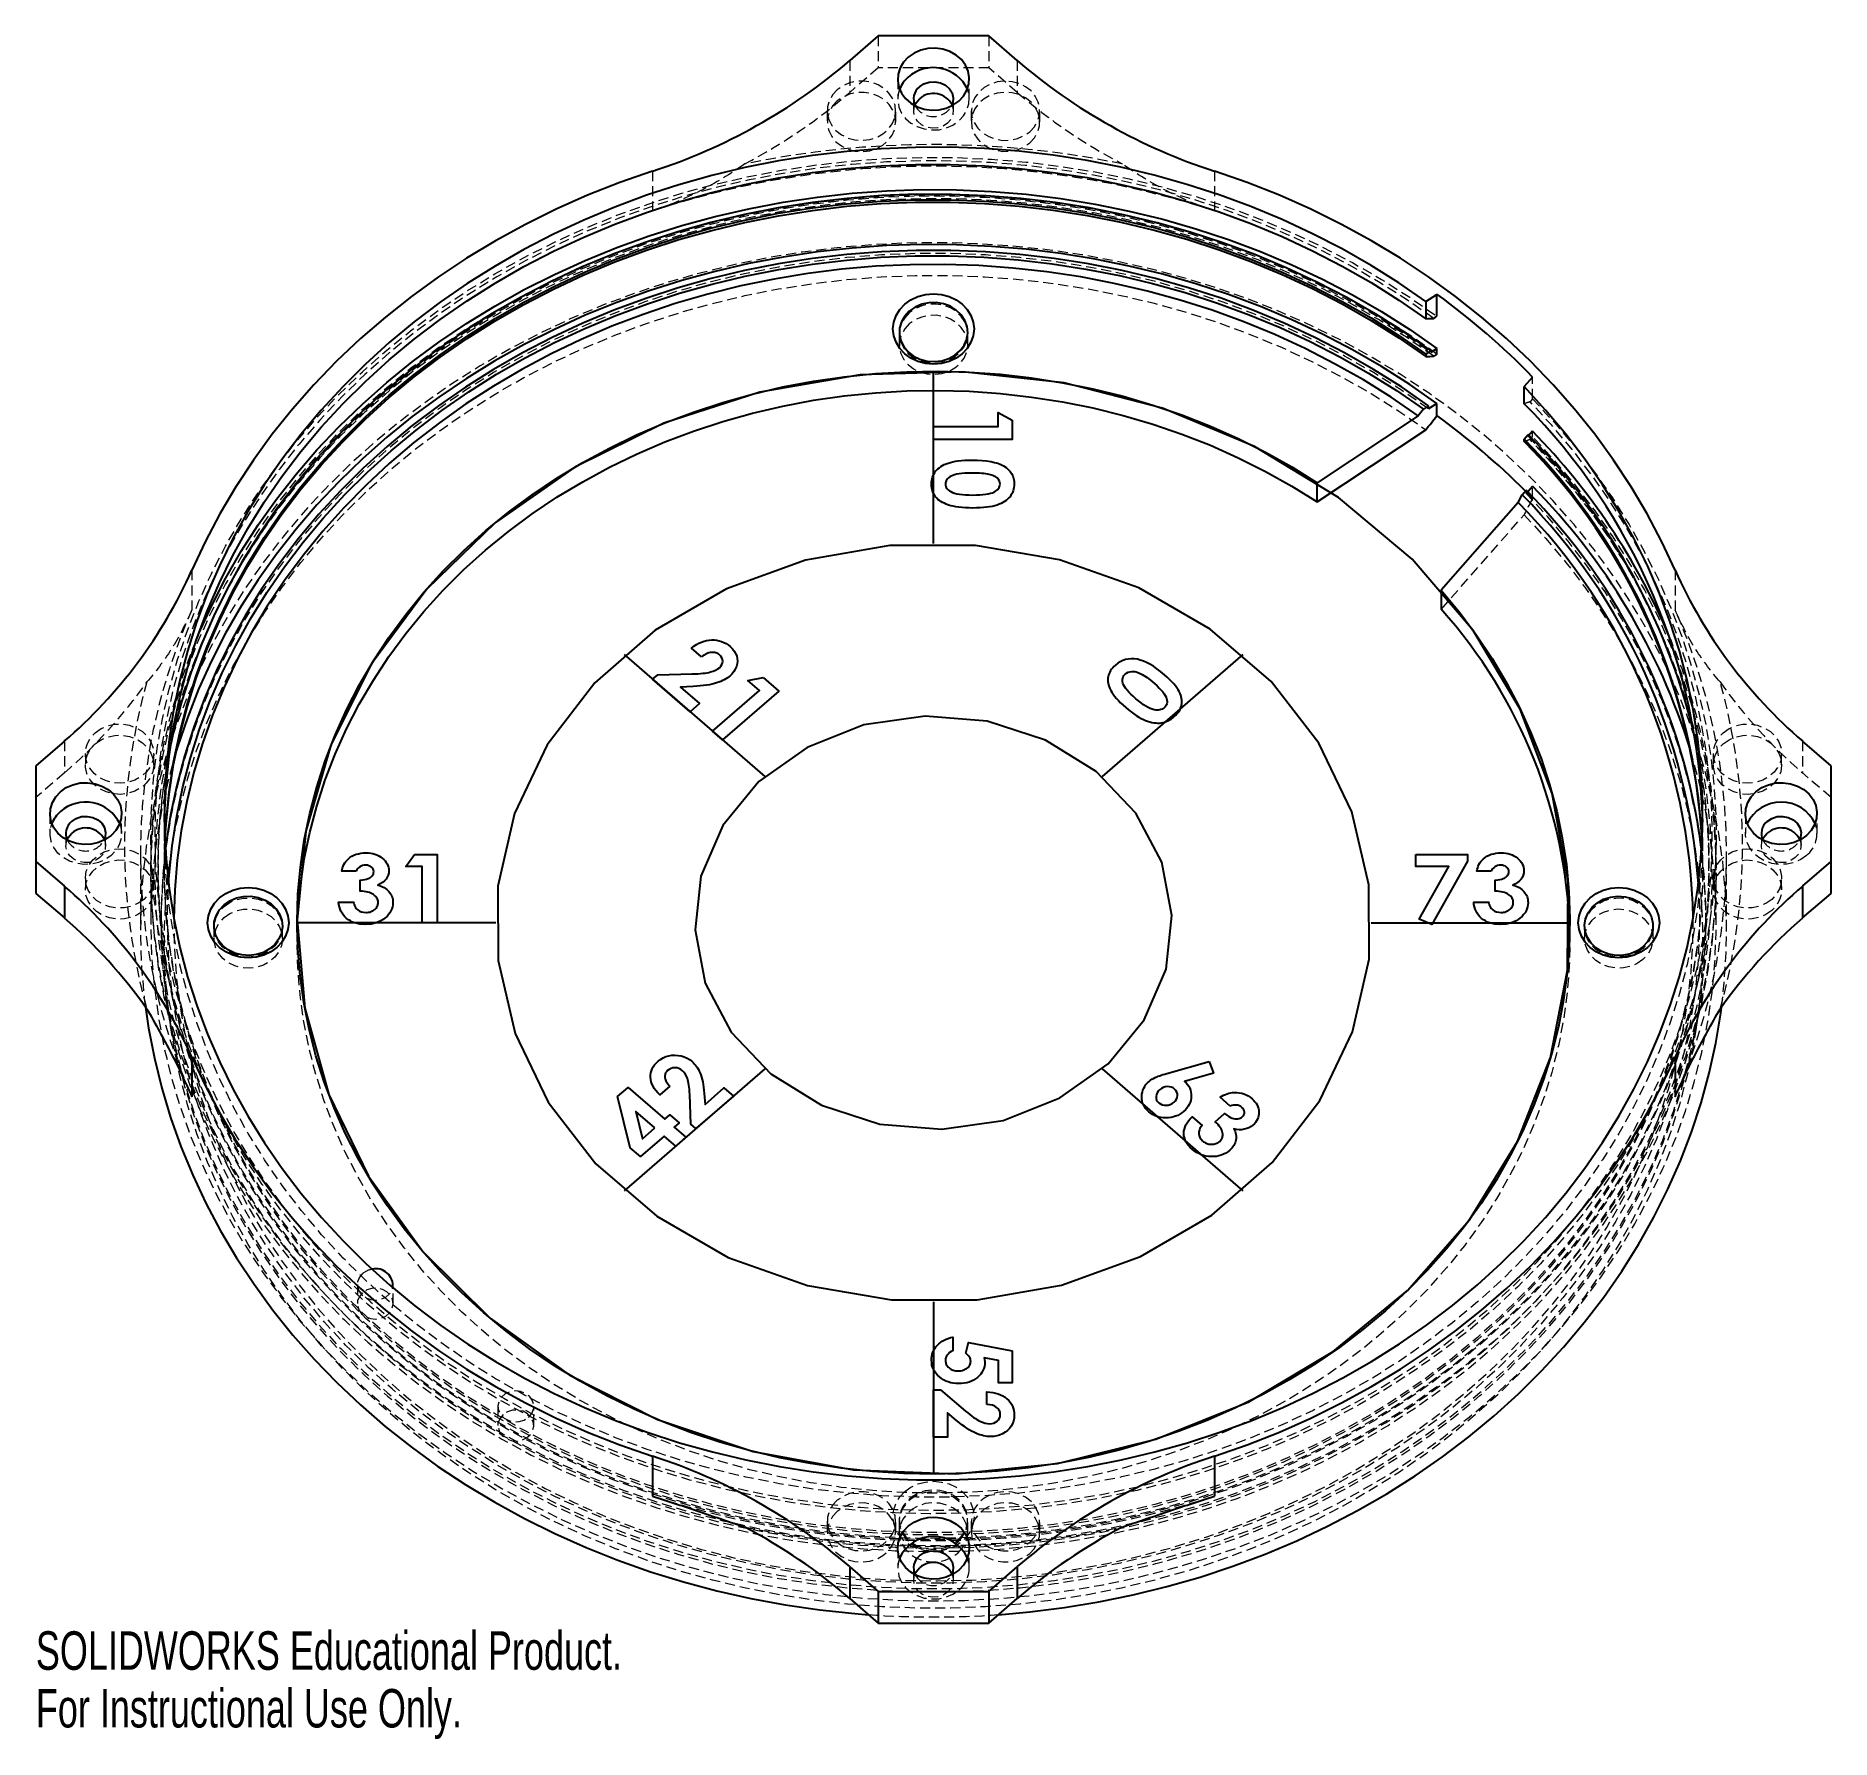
# Model space of a CAD drawing. Header units: millimetres. Extents: x -113 to 113, y -104 to 110.
import ezdxf

# ---------------------------------------------------------------- set-up
doc = ezdxf.new("R2010")
doc.units = ezdxf.units.MM
doc.linetypes.add('HIDDEN', pattern=[1.905, 1.27, -0.635])
doc.styles.add('SLDTEXTSTYLE0', font='TXT', dxfattribs={"width": 0.7})

msp = doc.modelspace()

# ---------------------------------------------------------------- texts
at = {"color": 7, "linetype": 'Continuous', "char_height": 4.8336, "attachment_point": 1, "style": 'SLDTEXTSTYLE0'}
for s, insert in [('SOLIDWORKS Educational Product.', (-112.84, -90.24)), ('For Instructional Use Only.', (-112.84, -97.49))]:
    msp.add_mtext(s, dxfattribs=dict(at, insert=insert))

# ---------------------------------------------------------------- linework, layer by layer
at = {"color": 7, "linetype": 'Continuous', "lineweight": 25}
for p, q in [((-6.95, 110.22), (-10.52, 107.12)), ((6.95, 110.22), (-6.95, 110.22)), ((10.52, 107.12), (6.95, 110.22)), ((61.9, 76.84), (63.29, 77.75)), ((61.9, 76.84), (61.9, 74.69)), ((63.29, 75), (63.29, 77.75)), ((62.88, 74.73), (63.29, 75)), ((62.55, 70.67), (61.9, 70.24)), ((61.9, 70.24), (61.9, 69.94)), ((62.55, 70.47), (63.29, 70.95)), ((62.55, 70.67), (62.55, 70.47)), ((63.29, 70.25), (62.88, 69.98)), ((63.29, 70.25), (63.29, 70.95)), ((75.3, 67.36), (74.25, 66.15)), ((74.25, 64), (74.25, 66.15)), ((61.58, 63.32), (60.93, 62.49)), ((62.23, 63.75), (61.58, 63.32)), ((63.29, 64.05), (62.23, 63.35)), ((62.23, 63.35), (62.23, 63.75)), ((63.29, 62.5), (63.29, 64.05)), ((60.93, 62.49), (48.23, 54.08)), ((48.23, 51.68), (61.9, 60.74)), ((74.25, 59.55), (74.74, 60.12)), ((74.25, 59.25), (74.25, 59.55)), ((75.3, 60.56), (74.74, 59.92)), ((48.23, 51.68), (48.23, 54.08)), ((73.5, 51.6), (74, 52.57)), ((74, 52.57), (74.5, 53.14)), ((74.5, 52.74), (75.3, 53.66)), ((73.5, 51.6), (63.83, 40.57)), ((63.83, 40.57), (63.83, 38.17)), ((-109.26, 21.61), (-112.84, 18.52)), ((112.84, 18.52), (109.26, 21.61)), ((-112.84, 18.52), (-112.84, 2.48)), ((112.84, 2.48), (112.84, 18.52)), ((-112.84, 6.48), (-109.26, 3.39)), ((109.26, 3.39), (112.84, 6.48)), ((-112.84, 2.48), (-109.26, -0.61)), ((-109.26, 3.39), (-109.26, -0.61)), ((109.26, 3.39), (109.26, -0.61)), ((109.26, -0.61), (112.84, 2.48)), ((-93.23, -18.09), (-93.23, -23.09)), ((93.23, -18.09), (93.23, -23.09)), ((-35.32, -68.24), (-35.32, -73.24)), ((35.32, -68.24), (35.32, -73.24)), ((-10.52, -82.12), (-6.95, -85.22)), ((-10.52, -82.12), (-10.52, -86.12)), ((6.95, -85.22), (10.52, -82.12)), ((10.52, -82.12), (10.52, -86.12)), ((-6.95, -85.22), (6.95, -85.22)), ((-6.95, -85.22), (-6.95, -89.22)), ((6.95, -85.22), (6.95, -89.22)), ((-10.52, -86.12), (-6.95, -89.22)), ((6.95, -89.22), (10.52, -86.12)), ((-6.95, -89.22), (6.95, -89.22))]:
    msp.add_line(p, q, dxfattribs=at)
at = {"color": 7, "linetype": 'HIDDEN', "lineweight": 18}
for p, q in [((-6.95, 110.22), (-6.95, 106.22)), ((6.95, 110.22), (6.95, 106.22)), ((-10.52, 107.12), (-10.52, 103.12)), ((-6.95, 106.22), (-10.52, 103.12)), ((6.95, 106.22), (-6.95, 106.22)), ((10.52, 103.12), (6.95, 106.22)), ((10.52, 107.12), (10.52, 103.12)), ((-4.5, 104.79), (-4.5, 102.29)), ((4.5, 102.29), (4.5, 104.79)), ((-2.5, 102.29), (-2.5, 100.79)), ((2.5, 100.79), (2.5, 102.29)), ((-13.35, 100.82), (-13.35, 99.42)), ((-4.75, 99.42), (-4.75, 100.82)), ((4.75, 100.82), (4.75, 99.42)), ((13.35, 99.42), (13.35, 100.82)), ((-35.32, 93.24), (-35.32, 88.24)), ((35.32, 93.24), (35.32, 88.24)), ((-4.3, 72.81), (-4.3, 71.41)), ((4.3, 71.41), (4.3, 72.81)), ((75.3, 64.61), (75.3, 67.36)), ((75.3, 64.61), (74.99, 64.25)), ((74.74, 59.92), (74.74, 60.12)), ((74.99, 59.5), (75.3, 59.86)), ((75.3, 59.86), (75.3, 60.56)), ((75.3, 52.11), (74.4, 53.02)), ((74.5, 53.14), (74.5, 52.74)), ((75.3, 52.11), (75.3, 53.66)), ((63.83, 38.17), (74.25, 50.05)), ((-93.23, 43.09), (-93.23, 38.09)), ((93.23, 43.09), (93.23, 38.09)), ((-109.26, 21.61), (-109.26, 17.61)), ((109.26, 21.61), (109.26, 17.61)), ((-106.62, 20.04), (-106.62, 18.64)), ((-98.02, 18.64), (-98.02, 20.04)), ((98.02, 20.04), (98.02, 18.64)), ((106.62, 18.64), (106.62, 20.04)), ((-109.26, 17.61), (-112.84, 14.52)), ((112.84, 14.52), (109.26, 17.61)), ((-111.07, 12.5), (-111.07, 10)), ((-102.07, 10), (-102.07, 12.5)), ((-96.7, 12.5), (-96.7, 10.35)), ((96.7, 10.35), (96.7, 12.5)), ((102.07, 12.5), (102.07, 10)), ((111.07, 10), (111.07, 12.5)), ((-109.07, 10), (-109.07, 8.5)), ((-104.07, 8.5), (-104.07, 10)), ((-98.4, 9.75), (-98.4, 5.7)), ((98.4, 5.7), (98.4, 9.75)), ((104.07, 10), (104.07, 8.5)), ((109.07, 8.5), (109.07, 10)), ((-99.7, 7.5), (-99.7, -2.1)), ((99.7, -2.1), (99.7, 7.5)), ((-98.4, 5), (-98.4, -1.2)), ((-97.5, 5.9), (-97.5, 5.7)), ((-96.7, 5.9), (-96.7, 5.6)), ((96.7, 5.6), (96.7, 5.9)), ((97.5, 5.7), (97.5, 5.9)), ((98.4, -1.2), (98.4, 5)), ((-106.62, 4.36), (-106.62, 2.96)), ((-98.02, 2.96), (-98.02, 4.36)), ((98.02, 4.36), (98.02, 2.96)), ((106.62, 2.96), (106.62, 4.36)), ((-97.1, -0.8), (-97.1, -1.2)), ((-90.45, -1.8), (-90.45, -3.2)), ((-81.85, -3.2), (-81.85, -1.8)), ((-80, -1.2), (-80, -3.6)), ((80, -3.6), (80, -1.2)), ((81.85, -1.8), (81.85, -3.2)), ((90.45, -3.2), (90.45, -1.8)), ((97.1, -1.2), (97.1, -0.8)), ((-72.43, -46.67), (-72.43, -49.07)), ((-67.93, -49.07), (-67.93, -46.67)), ((-54.75, -61.98), (-54.75, -64.38)), ((-50.25, -64.38), (-50.25, -61.98)), ((-13.35, -76.42), (-13.35, -77.82)), ((-4.75, -77.82), (-4.75, -76.42)), ((-4.3, -76.41), (-4.3, -77.81)), ((4.3, -77.81), (4.3, -76.41)), ((4.75, -76.42), (4.75, -77.82)), ((13.35, -77.82), (13.35, -76.42)), ((-4.5, -79.79), (-4.5, -82.29)), ((4.5, -82.29), (4.5, -79.79)), ((-2.5, -82.29), (-2.5, -83.79)), ((2.5, -83.79), (2.5, -82.29))]:
    msp.add_line(p, q, dxfattribs=at)
at = {"color": 7, "linetype": 'Continuous'}
for p, q in [((0, 46.43), (0, 68.08)), ((-38.89, 32.48), (-21.21, 17.17)), ((38.89, 32.48), (21.21, 17.17)), ((-55, -1.2), (-80, -1.2)), ((55, -1.2), (80, -1.2)), ((-21.21, -19.57), (-38.89, -34.88)), ((21.21, -19.57), (38.89, -34.88)), ((0, -48.83), (0, -70.48))]:
    msp.add_line(p, q, dxfattribs=at)
at = {"color": 7, "linetype": 'Continuous', "lineweight": 25, "flags": 128}
for points in [[(-3.18, 107.55), (-3.77, 106.91), (-4.2, 106.19), (-4.44, 105.4), (-4.49, 104.59), (-4.35, 103.78), (-4.01, 103.02), (-3.5, 102.34), (-2.83, 101.76), (-2.04, 101.32), (-1.16, 101.03), (-0.24, 100.9), (0.7, 100.94), (1.61, 101.15), (2.45, 101.52), (3.18, 102.04), (3.77, 102.67), (4.2, 103.39), (4.44, 104.18), (4.49, 105), (4.35, 105.8), (4.01, 106.56), (3.5, 107.24), (2.83, 107.82), (2.04, 108.26), (1.16, 108.56), (0.24, 108.68), (-0.7, 108.64), (-1.61, 108.43), (-2.45, 108.06), (-3.18, 107.55)], [(-1.77, 103.82), (-1.2, 104.19), (-0.53, 104.41), (0.18, 104.45), (0.87, 104.32), (1.5, 104.02), (2, 103.59), (2.34, 103.05), (2.49, 102.45), (2.44, 101.83), (2.3, 101.44)], [(-2.35, 101.54), (-2.19, 101.83), (-1.77, 102.32)], [(61.9, 76.84), (58.51, 79.18), (55, 81.38), (51.37, 83.45), (47.65, 85.37), (43.82, 87.15), (39.91, 88.78), (35.92, 90.25), (31.86, 91.57), (27.73, 92.73), (23.55, 93.72), (19.32, 94.56), (15.05, 95.22), (10.75, 95.73), (6.43, 96.06), (2.09, 96.23), (-2.25, 96.22), (-6.58, 96.05), (-10.9, 95.71), (-15.2, 95.2), (-19.47, 94.53), (-23.7, 93.69), (-27.88, 92.69), (-32.01, 91.52), (-36.07, 90.2), (-40.05, 88.72), (-43.96, 87.09), (-47.78, 85.31), (-51.5, 83.38), (-55.12, 81.31), (-58.63, 79.1), (-62.02, 76.75), (-65.29, 74.28), (-68.42, 71.68), (-71.42, 68.96), (-74.27, 66.13), (-76.97, 63.19), (-79.52, 60.15), (-81.91, 57.01), (-84.13, 53.79), (-86.19, 50.48), (-88.07, 47.09), (-89.77, 43.63), (-91.29, 40.11), (-92.63, 36.54), (-93.78, 32.92), (-94.74, 29.25), (-95.52, 25.56), (-96.1, 21.83), (-96.48, 18.09), (-96.68, 14.34), (-96.67, 10.58), (-96.48, 6.83), (-96.09, 3.08), (-95.5, -0.64), (-94.73, -4.34), (-93.76, -8), (-92.6, -11.62), (-91.26, -15.19), (-89.73, -18.71), (-88.03, -22.16), (-86.14, -25.55), (-84.09, -28.86), (-81.86, -32.08), (-79.47, -35.22), (-76.92, -38.26), (-74.21, -41.19), (-71.35, -44.02), (-68.35, -46.74), (-65.22, -49.33), (-61.95, -51.8), (-58.56, -54.15), (-55.05, -56.35), (-51.42, -58.42), (-47.7, -60.35), (-43.88, -62.13), (-39.97, -63.76), (-35.98, -65.23), (-31.92, -66.55), (-27.79, -67.71), (-23.61, -68.71), (-19.38, -69.55), (-15.11, -70.22), (-10.81, -70.72), (-6.49, -71.06), (-2.15, -71.22), (2.19, -71.22), (6.52, -71.05), (10.84, -70.72), (15.14, -70.21), (19.41, -69.54), (23.64, -68.7), (27.82, -67.7), (31.95, -66.54), (36.01, -65.22), (40, -63.74), (43.91, -62.11), (47.73, -60.33), (51.45, -58.41), (55.07, -56.34), (58.58, -54.13), (61.98, -51.78), (65.24, -49.31), (68.38, -46.71), (71.38, -44), (74.23, -41.17), (76.94, -38.23), (79.49, -35.19), (81.88, -32.06), (84.1, -28.83), (86.16, -25.52), (88.04, -22.14), (89.75, -18.68), (91.27, -15.16), (92.61, -11.59), (93.77, -7.97), (94.73, -4.31), (95.51, -0.61), (96.09, 3.12), (96.48, 6.86), (96.68, 10.61), (96.68, 14.37), (96.48, 18.12), (96.09, 21.86), (95.51, 25.59), (94.74, 29.28), (93.77, 32.95), (92.62, 36.57), (91.28, 40.14), (89.76, 43.66), (88.05, 47.12), (86.17, 50.5), (84.11, 53.81), (81.89, 57.04), (79.5, 60.17), (76.95, 63.21), (74.25, 66.15)], [(-96.69, 11.42), (-96.68, 12.19), (-96.48, 15.94), (-96.1, 19.68), (-95.52, 23.41), (-94.74, 27.1), (-93.78, 30.77), (-92.63, 34.39), (-91.29, 37.96), (-89.77, 41.48), (-88.07, 44.94), (-86.19, 48.33), (-84.13, 51.64), (-81.91, 54.86), (-79.52, 58), (-76.97, 61.04), (-74.27, 63.98), (-71.42, 66.81), (-68.42, 69.53), (-65.29, 72.13), (-62.02, 74.6), (-58.63, 76.95), (-55.12, 79.16), (-51.5, 81.23), (-47.78, 83.16), (-43.96, 84.94), (-40.05, 86.57), (-36.07, 88.05), (-32.01, 89.37), (-27.88, 90.54), (-23.7, 91.54), (-19.47, 92.38), (-15.2, 93.05), (-10.9, 93.56), (-6.58, 93.9), (-2.25, 94.07), (2.09, 94.08), (6.43, 93.91), (10.75, 93.58), (15.05, 93.07), (19.32, 92.41), (23.55, 91.57), (27.73, 90.58), (31.86, 89.42), (35.92, 88.1), (39.91, 86.63), (43.82, 85), (47.65, 83.22), (51.37, 81.3), (55, 79.23), (58.51, 77.03), (61.9, 74.69)], [(-35.32, 93.24), (-39.44, 91.8), (-43.48, 90.2), (-47.43, 88.45), (-51.29, 86.54), (-55.05, 84.49), (-58.69, 82.29), (-62.23, 79.96), (-65.63, 77.49), (-68.91, 74.9), (-72.05, 72.18), (-75.05, 69.34), (-77.9, 66.39), (-80.59, 63.33), (-83.13, 60.17), (-85.49, 56.92), (-87.69, 53.58), (-89.72, 50.15), (-91.57, 46.66), (-93.23, 43.09)], [(93.23, 43.09), (91.57, 46.66), (89.72, 50.15), (87.69, 53.58), (85.49, 56.92), (83.13, 60.17), (80.59, 63.33), (77.9, 66.39), (75.05, 69.34), (72.05, 72.18), (68.91, 74.9), (65.63, 77.49), (62.23, 79.96), (58.69, 82.29), (55.05, 84.49), (51.29, 86.54), (47.43, 88.45), (43.48, 90.2), (39.44, 91.8), (35.32, 93.24)], [(62.55, 70.67), (59.13, 73.03), (55.6, 75.27), (51.94, 77.36), (48.19, 79.3), (44.34, 81.1), (40.39, 82.75), (36.37, 84.24), (32.27, 85.58), (28.11, 86.75), (23.89, 87.76), (19.63, 88.61), (15.32, 89.29), (10.98, 89.8), (6.62, 90.14), (2.25, 90.31), (-2.13, 90.32), (-6.5, 90.15), (-10.86, 89.81), (-15.2, 89.31), (-19.51, 88.63), (-23.77, 87.79), (-27.99, 86.78), (-32.16, 85.61), (-36.26, 84.28), (-40.28, 82.79), (-44.23, 81.15), (-48.08, 79.36), (-51.84, 77.41), (-55.49, 75.33), (-59.04, 73.1), (-62.46, 70.74), (-65.76, 68.24), (-68.92, 65.62), (-71.95, 62.89), (-74.83, 60.03), (-77.56, 57.07), (-80.13, 54), (-82.54, 50.84), (-84.79, 47.58), (-86.87, 44.25), (-88.77, 40.83), (-90.49, 37.35), (-92.02, 33.8), (-93.38, 30.19), (-94.54, 26.54), (-95.52, 22.84), (-95.88, 21.22)], [(-92.5, 34.77), (-92.38, 35.05), (-90.78, 38.58), (-89, 42.06), (-87.04, 45.46), (-84.9, 48.78), (-82.6, 52.01), (-80.13, 55.16), (-77.51, 58.2), (-74.73, 61.14), (-71.8, 63.97), (-68.73, 66.69), (-65.52, 69.28), (-62.18, 71.75), (-58.72, 74.08), (-55.14, 76.28), (-51.45, 78.34), (-47.66, 80.25), (-43.77, 82.02), (-39.8, 83.63), (-35.75, 85.09), (-31.63, 86.4), (-27.44, 87.54), (-23.2, 88.51), (-18.91, 89.33), (-14.59, 89.98), (-10.24, 90.45), (-5.86, 90.77), (-1.48, 90.91), (2.91, 90.88), (7.29, 90.68), (11.66, 90.32), (16.01, 89.78), (20.32, 89.08), (24.59, 88.21), (28.82, 87.18), (32.98, 85.99), (37.08, 84.63), (41.11, 83.12), (45.06, 81.46), (48.91, 79.64), (52.67, 77.68), (56.32, 75.58), (59.86, 73.33), (63.29, 70.95)], [(-96.62, 9.2), (-96.48, 11.49), (-96.1, 15.23), (-95.52, 18.96), (-94.74, 22.65), (-93.78, 26.32), (-92.63, 29.94), (-91.29, 33.51), (-89.77, 37.03), (-88.07, 40.49), (-86.19, 43.88), (-84.13, 47.19), (-81.91, 50.41), (-79.52, 53.55), (-76.97, 56.59), (-74.27, 59.53), (-71.42, 62.36), (-68.42, 65.08), (-65.29, 67.68), (-62.02, 70.15), (-58.63, 72.5), (-55.12, 74.71), (-51.5, 76.78), (-47.78, 78.71), (-43.96, 80.49), (-40.05, 82.12), (-36.07, 83.6), (-32.01, 84.92), (-27.88, 86.09), (-23.7, 87.09), (-19.47, 87.93), (-15.2, 88.6), (-10.9, 89.11), (-6.58, 89.45), (-2.25, 89.62), (2.09, 89.63), (6.43, 89.46), (10.75, 89.13), (15.05, 88.62), (19.32, 87.96), (23.55, 87.12), (27.73, 86.13), (31.86, 84.97), (35.92, 83.65), (39.91, 82.18), (43.82, 80.55), (47.65, 78.77), (51.37, 76.85), (55, 74.78), (58.51, 72.58), (61.9, 70.24)], [(-96.62, 9.05), (-96.48, 11.19), (-96.1, 14.93), (-95.52, 18.66), (-94.74, 22.35), (-93.78, 26.02), (-92.63, 29.64), (-91.29, 33.21), (-89.77, 36.73), (-88.07, 40.19), (-86.19, 43.58), (-84.13, 46.89), (-81.91, 50.11), (-79.52, 53.25), (-76.97, 56.29), (-74.27, 59.23), (-71.42, 62.06), (-68.42, 64.78), (-65.29, 67.38), (-62.02, 69.85), (-58.63, 72.2), (-55.12, 74.41), (-51.5, 76.48), (-47.78, 78.41), (-43.96, 80.19), (-40.05, 81.82), (-36.07, 83.3), (-32.01, 84.62), (-27.88, 85.79), (-23.7, 86.79), (-19.47, 87.63), (-15.2, 88.3), (-10.9, 88.81), (-6.58, 89.15), (-2.25, 89.32), (2.09, 89.33), (6.43, 89.16), (10.75, 88.83), (15.05, 88.32), (19.32, 87.66), (23.55, 86.82), (27.73, 85.83), (31.86, 84.67), (35.92, 83.35), (39.91, 81.88), (43.82, 80.25), (47.65, 78.47), (51.37, 76.55), (55, 74.48), (58.51, 72.28), (61.9, 69.94)], [(63.29, 64.05), (59.86, 66.43), (56.32, 68.68), (52.67, 70.78), (48.91, 72.74), (45.06, 74.56), (41.11, 76.22), (37.08, 77.73), (32.98, 79.09), (28.82, 80.28), (24.59, 81.31), (20.32, 82.18), (16.01, 82.88), (11.66, 83.42), (7.29, 83.78), (2.91, 83.98), (-1.48, 84.01), (-5.86, 83.87), (-10.24, 83.55), (-14.59, 83.08), (-18.91, 82.43), (-23.2, 81.61), (-27.44, 80.64), (-31.63, 79.5), (-35.75, 78.19), (-39.8, 76.73), (-43.77, 75.12), (-47.66, 73.35), (-51.45, 71.44), (-55.14, 69.38), (-58.72, 67.18), (-62.18, 64.85), (-65.52, 62.38), (-68.73, 59.79), (-71.8, 57.07), (-74.73, 54.24), (-77.51, 51.3), (-80.13, 48.26), (-82.6, 45.11), (-84.9, 41.88), (-87.04, 38.56), (-89, 35.16), (-90.78, 31.68), (-92.38, 28.15), (-93.8, 24.55), (-95.03, 20.9), (-95.16, 20.49)], [(62.23, 63.75), (58.82, 66.11), (55.3, 68.32), (51.66, 70.4), (47.92, 72.34), (44.08, 74.13), (40.15, 75.76), (36.15, 77.25), (32.07, 78.57), (27.92, 79.74), (23.72, 80.74), (19.47, 81.58), (15.18, 82.26), (10.87, 82.76), (6.52, 83.1), (2.17, 83.27), (-2.19, 83.27), (-6.54, 83.1), (-10.88, 82.76), (-15.2, 82.25), (-19.49, 81.58), (-23.74, 80.74), (-27.94, 79.74), (-32.08, 78.57), (-36.16, 77.24), (-40.17, 75.76), (-44.09, 74.12), (-47.93, 72.33), (-51.67, 70.4), (-55.31, 68.32), (-58.83, 66.1), (-62.24, 63.74), (-65.52, 61.26), (-68.67, 58.65), (-71.68, 55.92), (-74.55, 53.08), (-77.27, 50.13), (-79.83, 47.08), (-82.23, 43.93), (-84.46, 40.69), (-86.53, 37.36), (-88.42, 33.96), (-90.13, 30.49), (-91.66, 26.96), (-93, 23.37), (-94.16, 19.73), (-95.13, 16.05), (-95.91, 12.33), (-96.49, 8.59), (-96.56, 8.04)], [(-96.16, 3.67), (-96.09, 4.75), (-95.7, 8.47), (-95.13, 12.18), (-94.36, 15.86), (-93.4, 19.51), (-92.26, 23.12), (-90.92, 26.67), (-89.41, 30.18), (-87.72, 33.62), (-85.85, 36.99), (-83.8, 40.29), (-81.59, 43.5), (-79.22, 46.62), (-76.68, 49.65), (-73.99, 52.58), (-71.15, 55.4), (-68.17, 58.1), (-65.05, 60.69), (-61.8, 63.16), (-58.43, 65.49), (-54.94, 67.7), (-51.34, 69.76), (-47.63, 71.68), (-43.83, 73.46), (-39.94, 75.09), (-35.97, 76.56), (-31.93, 77.88), (-27.82, 79.04), (-23.66, 80.04), (-19.45, 80.88), (-15.2, 81.55), (-10.92, 82.06), (-6.62, 82.4), (-2.31, 82.57), (2.01, 82.58), (6.33, 82.42), (10.63, 82.09), (14.91, 81.59), (19.16, 80.93), (23.38, 80.1), (27.54, 79.11), (31.65, 77.96), (35.7, 76.66), (39.67, 75.19), (43.57, 73.58), (47.37, 71.81), (51.09, 69.9), (54.7, 67.84), (58.2, 65.65), (61.58, 63.32)], [(60.93, 62.49), (57.54, 64.81), (54.04, 66.99), (50.43, 69.03), (46.72, 70.93), (42.91, 72.69), (39.02, 74.29), (35.04, 75.74), (31, 77.03), (26.89, 78.16), (22.72, 79.13), (18.51, 79.94), (14.26, 80.58), (9.99, 81.05), (5.69, 81.36), (1.38, 81.5), (-2.93, 81.47), (-7.24, 81.27), (-11.53, 80.9), (-15.8, 80.37), (-20.04, 79.66), (-24.23, 78.8), (-28.38, 77.77), (-32.46, 76.58), (-36.49, 75.23), (-40.43, 73.73), (-44.3, 72.07), (-48.07, 70.26), (-51.75, 68.31), (-55.32, 66.22), (-58.78, 63.99), (-62.12, 61.62), (-65.33, 59.13), (-68.41, 56.51), (-71.34, 53.78), (-74.14, 50.93), (-76.78, 47.98), (-79.26, 44.93), (-81.59, 41.78), (-83.75, 38.55), (-85.73, 35.24), (-87.55, 31.85), (-89.18, 28.39), (-90.63, 24.87), (-91.9, 21.3), (-92.98, 17.69), (-93.87, 14.03), (-94.56, 10.35), (-95.07, 6.64), (-95.38, 2.91), (-95.5, -0.66)], [(-3.61, 76.53), (-2.83, 77.08), (-1.95, 77.49), (-0.99, 77.74), (0, 77.82), (0.99, 77.74), (1.95, 77.49), (2.83, 77.08), (3.61, 76.53), (4.24, 75.86), (4.71, 75.1), (5, 74.27), (5.1, 73.41), (5, 72.55), (4.71, 71.72), (4.24, 70.95), (3.61, 70.28), (2.83, 69.74), (1.95, 69.33), (0.99, 69.08), (0, 68.99), (-0.99, 69.08), (-1.95, 69.33), (-2.83, 69.74), (-3.61, 70.28), (-4.24, 70.95), (-4.71, 71.72), (-5, 72.55), (-5.1, 73.41), (-5, 74.27), (-4.71, 75.1), (-4.24, 75.86), (-3.61, 76.53)], [(-3.04, 75.64), (-3.62, 75.01), (-4.04, 74.29), (-4.26, 73.51), (-4.29, 72.71), (-4.11, 71.92), (-3.74, 71.18), (-3.2, 70.52), (-2.51, 69.98), (-1.7, 69.59), (-0.81, 69.35), (0.12, 69.29), (1.04, 69.39), (1.91, 69.67), (2.69, 70.11), (3.35, 70.68), (3.85, 71.35), (4.17, 72.11), (4.3, 72.91), (4.22, 73.71), (3.95, 74.48), (3.49, 75.18), (2.87, 75.78), (2.12, 76.25), (1.26, 76.57), (0.35, 76.72), (-0.58, 76.7), (-1.48, 76.5), (-2.32, 76.15), (-3.04, 75.64)], [(63.83, 40.57), (66.12, 37.8), (68.26, 34.93), (70.23, 31.98), (72.03, 28.94), (73.66, 25.84), (75.1, 22.67), (76.37, 19.44), (77.45, 16.16), (78.34, 12.83), (79.04, 9.48), (79.56, 6.1), (79.87, 2.7), (80, -0.71), (79.93, -4.12), (79.67, -7.53), (79.21, -10.91), (78.56, -14.28), (77.72, -17.61), (76.7, -20.9), (75.48, -24.15), (74.09, -27.34), (72.51, -30.46), (70.76, -33.52), (68.84, -36.49), (66.75, -39.39), (64.5, -42.18), (62.09, -44.88), (59.54, -47.48), (56.83, -49.96), (53.99, -52.32), (51.02, -54.56), (47.93, -56.67), (44.72, -58.65), (41.4, -60.48), (37.98, -62.18), (34.47, -63.72), (30.87, -65.11), (27.21, -66.35), (23.47, -67.43), (19.68, -68.35), (15.84, -69.11), (11.96, -69.7), (8.05, -70.13), (4.12, -70.39), (0.19, -70.48), (-3.75, -70.41), (-7.68, -70.16), (-11.59, -69.75), (-15.47, -69.17), (-19.31, -68.43), (-23.11, -67.53), (-26.85, -66.46), (-30.53, -65.24), (-34.13, -63.86), (-37.65, -62.33), (-41.08, -60.65), (-44.41, -58.83), (-47.63, -56.87), (-50.73, -54.77), (-53.72, -52.54), (-56.57, -50.19), (-59.28, -47.72), (-61.86, -45.14), (-64.28, -42.45), (-66.54, -39.66), (-68.65, -36.77), (-70.59, -33.81), (-72.35, -30.76), (-73.95, -27.64), (-75.36, -24.45), (-76.59, -21.21), (-77.63, -17.93), (-78.49, -14.6), (-79.16, -11.24), (-79.63, -7.85), (-79.91, -4.45), (-80, -1.04), (-79.89, 2.37), (-79.59, 5.77), (-79.1, 9.16), (-78.42, 12.52), (-77.54, 15.84), (-76.48, 19.13), (-75.23, 22.36), (-73.8, 25.54), (-72.19, 28.65), (-70.41, 31.69), (-68.45, 34.65), (-66.33, 37.53), (-64.05, 40.31), (-61.62, 42.99), (-59.03, 45.56), (-56.3, 48.02), (-53.44, 50.36), (-50.44, 52.57), (-47.33, 54.66), (-44.09, 56.61), (-40.75, 58.42), (-37.32, 60.08), (-33.79, 61.6), (-30.18, 62.96), (-26.5, 64.17), (-22.75, 65.22), (-18.95, 66.11), (-15.1, 66.84), (-11.22, 67.4), (-7.3, 67.79), (-3.37, 68.02), (0.56, 68.08), (4.5, 67.97), (8.43, 67.7), (12.33, 67.25), (16.21, 66.65), (20.04, 65.87), (23.83, 64.94), (27.56, 63.84), (31.22, 62.59), (34.81, 61.18), (38.31, 59.62), (41.72, 57.91), (45.03, 56.06), (48.23, 54.08)], [(-79.99, -2.4), (-79.89, -0.03), (-79.59, 3.37), (-79.1, 6.76), (-78.42, 10.12), (-77.54, 13.44), (-76.48, 16.73), (-75.23, 19.96), (-73.8, 23.14), (-72.19, 26.25), (-70.41, 29.29), (-68.45, 32.25), (-66.33, 35.13), (-64.05, 37.91), (-61.62, 40.59), (-59.03, 43.16), (-56.3, 45.62), (-53.44, 47.96), (-50.44, 50.17), (-47.33, 52.26), (-44.09, 54.21), (-40.75, 56.02), (-37.32, 57.68), (-33.79, 59.2), (-30.18, 60.56), (-26.5, 61.77), (-22.75, 62.82), (-18.95, 63.71), (-15.1, 64.44), (-11.22, 65), (-7.3, 65.39), (-3.37, 65.62), (0.56, 65.68), (4.5, 65.57), (8.43, 65.3), (12.33, 64.85), (16.21, 64.25), (20.04, 63.47), (23.83, 62.54), (27.56, 61.44), (31.22, 60.19), (34.81, 58.78), (38.31, 57.22), (41.72, 55.51), (45.03, 53.66), (48.23, 51.68)], [(-109.75, 15.26), (-109.02, 15.77), (-108.18, 16.14), (-107.27, 16.35), (-106.33, 16.39), (-105.4, 16.26), (-104.53, 15.97), (-103.74, 15.53), (-103.07, 14.95), (-102.56, 14.27), (-102.22, 13.51), (-102.07, 12.7), (-102.12, 11.89), (-102.37, 11.1), (-102.79, 10.38), (-103.39, 9.74), (-104.12, 9.23), (-104.96, 8.86), (-105.86, 8.65), (-106.8, 8.61), (-107.73, 8.74), (-108.61, 9.03), (-109.4, 9.47), (-110.07, 10.05), (-110.58, 10.73), (-110.92, 11.49), (-111.06, 12.3), (-111.01, 13.11), (-110.77, 13.9), (-110.34, 14.62), (-109.75, 15.26)], [(109.75, 9.74), (109.02, 9.23), (108.18, 8.86), (107.27, 8.65), (106.33, 8.61), (105.4, 8.74), (104.53, 9.03), (103.74, 9.47), (103.07, 10.05), (102.56, 10.73), (102.22, 11.49), (102.07, 12.3), (102.12, 13.11), (102.37, 13.9), (102.79, 14.62), (103.39, 15.26), (104.12, 15.77), (104.96, 16.14), (105.86, 16.35), (106.8, 16.39), (107.73, 16.26), (108.61, 15.97), (109.4, 15.53), (110.07, 14.95), (110.58, 14.27), (110.92, 13.51), (111.06, 12.7), (111.01, 11.89), (110.77, 11.1), (110.34, 10.38), (109.75, 9.74)], [(-108.34, 11.53), (-107.77, 11.9), (-107.1, 12.12), (-106.39, 12.16), (-105.69, 12.03), (-105.07, 11.73), (-104.57, 11.3), (-104.23, 10.76), (-104.07, 10.15), (-104.13, 9.54), (-104.27, 9.15)], [(104.8, 11.53), (105.37, 11.9), (106.04, 12.12), (106.75, 12.16), (107.44, 12.03), (108.07, 11.73), (108.57, 11.3), (108.91, 10.76), (109.06, 10.15), (109.01, 9.54), (108.87, 9.15)], [(-108.91, 9.25), (-108.76, 9.54), (-108.34, 10.03)], [(104.22, 9.25), (104.37, 9.54), (104.8, 10.03)], [(-89.76, 1.92), (-88.98, 2.47), (-88.1, 2.88), (-87.14, 3.13), (-86.15, 3.22), (-85.16, 3.13), (-84.2, 2.88), (-83.32, 2.47), (-82.54, 1.92), (-81.91, 1.25), (-81.44, 0.49), (-81.15, -0.34), (-81.05, -1.2), (-81.15, -2.06), (-81.44, -2.89), (-81.91, -3.65), (-82.54, -4.32), (-83.32, -4.87), (-84.2, -5.28), (-85.16, -5.53), (-86.15, -5.62), (-87.14, -5.53), (-88.1, -5.28), (-88.98, -4.87), (-89.76, -4.32), (-90.39, -3.65), (-90.86, -2.89), (-91.15, -2.06), (-91.25, -1.2), (-91.15, -0.34), (-90.86, 0.49), (-90.39, 1.25), (-89.76, 1.92)], [(82.54, 1.92), (83.32, 2.47), (84.2, 2.88), (85.16, 3.13), (86.15, 3.22), (87.14, 3.13), (88.1, 2.88), (88.98, 2.47), (89.76, 1.92), (90.39, 1.25), (90.86, 0.49), (91.15, -0.34), (91.25, -1.2), (91.15, -2.06), (90.86, -2.89), (90.39, -3.65), (89.76, -4.32), (88.98, -4.87), (88.1, -5.28), (87.14, -5.53), (86.15, -5.62), (85.16, -5.53), (84.2, -5.28), (83.32, -4.87), (82.54, -4.32), (81.91, -3.65), (81.44, -2.89), (81.15, -2.06), (81.05, -1.2), (81.15, -0.34), (81.44, 0.49), (81.91, 1.25), (82.54, 1.92)], [(-89.19, 1.03), (-88.47, 1.54), (-87.63, 1.9), (-86.73, 2.09), (-85.8, 2.11), (-84.89, 1.96), (-84.03, 1.64), (-83.28, 1.17), (-82.66, 0.57), (-82.2, -0.13), (-81.93, -0.9), (-81.85, -1.7), (-81.98, -2.5), (-82.3, -3.25), (-82.8, -3.93), (-83.46, -4.5), (-84.24, -4.94), (-85.11, -5.21), (-86.03, -5.32), (-86.96, -5.26), (-87.85, -5.02), (-88.66, -4.62), (-89.35, -4.09), (-89.89, -3.43), (-90.26, -2.69), (-90.44, -1.9), (-90.41, -1.1), (-90.19, -0.32), (-89.77, 0.41), (-89.19, 1.03)], [(89.19, -4.23), (88.47, -4.74), (87.63, -5.1), (86.73, -5.29), (85.8, -5.31), (84.89, -5.16), (84.03, -4.84), (83.28, -4.37), (82.66, -3.77), (82.2, -3.07), (81.93, -2.3), (81.85, -1.5), (81.98, -0.7), (82.3, 0.05), (82.8, 0.73), (83.46, 1.3), (84.24, 1.74), (85.11, 2.01), (86.03, 2.12), (86.96, 2.06), (87.85, 1.82), (88.66, 1.42), (89.35, 0.89), (89.89, 0.23), (90.26, -0.51), (90.44, -1.3), (90.41, -2.1), (90.19, -2.88), (89.77, -3.61), (89.19, -4.23)], [(-99.07, -11.8), (-98.67, -14.47), (-97.94, -18.24), (-97.02, -21.98), (-95.91, -25.67), (-94.61, -29.33), (-93.13, -32.92), (-91.47, -36.46), (-89.62, -39.93), (-87.6, -43.33), (-85.41, -46.64), (-83.05, -49.87), (-80.53, -53.01), (-77.85, -56.04), (-75.02, -58.97), (-72.04, -61.79), (-68.92, -64.49), (-65.67, -67.07), (-62.29, -69.52), (-58.78, -71.84), (-55.16, -74.02), (-51.43, -76.07), (-47.61, -77.96), (-43.68, -79.71), (-39.68, -81.31), (-35.59, -82.75), (-31.44, -84.04), (-27.22, -85.16), (-22.95, -86.12), (-18.64, -86.92), (-14.29, -87.55), (-9.91, -88.02), (-8.18, -88.15)], [(8.18, -88.15), (12.1, -87.8), (16.47, -87.26), (20.8, -86.54), (25.09, -85.66), (29.34, -84.62), (33.52, -83.42), (37.64, -82.05), (41.69, -80.53), (45.66, -78.86), (49.53, -77.03), (53.31, -75.06), (56.98, -72.95), (60.55, -70.7), (63.99, -68.31), (67.31, -65.79), (70.5, -63.15), (73.55, -60.39), (76.45, -57.52), (79.21, -54.54), (81.81, -51.45), (84.25, -48.27), (86.53, -45), (88.63, -41.64), (90.56, -38.2), (92.32, -34.7), (93.9, -31.13), (95.29, -27.51), (96.49, -23.83), (97.51, -20.11), (98.33, -16.36), (98.96, -12.58), (99.07, -11.8)], [(-93.23, -18.09), (-91.57, -21.66), (-89.72, -25.15), (-87.69, -28.58), (-85.49, -31.92), (-83.13, -35.17), (-80.59, -38.33), (-77.9, -41.39), (-75.05, -44.34), (-72.05, -47.18), (-68.91, -49.9), (-65.63, -52.49), (-62.23, -54.96), (-58.69, -57.29), (-55.05, -59.49), (-51.29, -61.54), (-47.43, -63.45), (-43.48, -65.2), (-39.44, -66.8), (-35.32, -68.24)], [(35.32, -68.24), (39.44, -66.8), (43.48, -65.2), (47.43, -63.45), (51.29, -61.54), (55.05, -59.49), (58.69, -57.29), (62.23, -54.96), (65.63, -52.49), (68.91, -49.9), (72.05, -47.18), (75.05, -44.34), (77.9, -41.39), (80.59, -38.33), (83.13, -35.17), (85.49, -31.92), (87.69, -28.58), (89.72, -25.15), (91.57, -21.66), (93.23, -18.09)], [(3.18, -82.55), (2.45, -83.06), (1.61, -83.43), (0.7, -83.64), (-0.24, -83.68), (-1.16, -83.56), (-2.04, -83.26), (-2.83, -82.82), (-3.5, -82.24), (-4.01, -81.56), (-4.35, -80.8), (-4.49, -80), (-4.44, -79.18), (-4.2, -78.39), (-3.77, -77.67), (-3.18, -77.04), (-2.45, -76.52), (-1.61, -76.15), (-0.7, -75.94), (0.24, -75.9), (1.16, -76.03), (2.04, -76.32), (2.83, -76.76), (3.5, -77.34), (4.01, -78.02), (4.35, -78.78), (4.49, -79.59), (4.44, -80.4), (4.2, -81.19), (3.77, -81.91), (3.18, -82.55)], [(-1.77, -80.76), (-1.2, -80.39), (-0.53, -80.18), (0.18, -80.13), (0.87, -80.26), (1.5, -80.56), (2, -80.99), (2.34, -81.53), (2.49, -82.14), (2.44, -82.75), (2.3, -83.14)], [(-2.35, -83.04), (-2.19, -82.75), (-1.77, -82.26)]]:
    msp.add_lwpolyline(points, dxfattribs=at)
at = {"color": 7, "linetype": 'HIDDEN', "lineweight": 18, "flags": 128}
for points in [[(-12.1, 103.45), (-12.68, 102.82), (-13.09, 102.1), (-13.32, 101.32), (-13.34, 100.51), (-13.17, 99.72), (-12.8, 98.98), (-12.26, 98.33), (-11.56, 97.79), (-10.75, 97.39), (-9.87, 97.16), (-8.94, 97.09), (-8.02, 97.2), (-7.14, 97.48), (-6.36, 97.91), (-5.7, 98.48), (-5.2, 99.16), (-4.88, 99.92), (-4.76, 100.71), (-4.83, 101.52), (-5.1, 102.29), (-5.56, 102.99), (-6.18, 103.59), (-6.94, 104.06), (-7.79, 104.38), (-8.71, 104.53), (-9.64, 104.51), (-10.54, 104.31), (-11.37, 103.95), (-12.1, 103.45)], [(12.1, 98.18), (12.68, 98.81), (13.09, 99.53), (13.32, 100.31), (13.34, 101.12), (13.17, 101.91), (12.8, 102.65), (12.26, 103.3), (11.56, 103.84), (10.75, 104.24), (9.87, 104.47), (8.94, 104.54), (8.02, 104.43), (7.14, 104.15), (6.36, 103.72), (5.7, 103.15), (5.2, 102.47), (4.88, 101.71), (4.76, 100.92), (4.83, 100.11), (5.1, 99.34), (5.56, 98.64), (6.18, 98.04), (6.94, 97.57), (7.79, 97.26), (8.71, 97.1), (9.64, 97.13), (10.54, 97.32), (11.37, 97.68), (12.1, 98.18)], [(-12.1, 102.05), (-12.68, 101.42), (-13.09, 100.7), (-13.32, 99.92), (-13.34, 99.11), (-13.17, 98.32), (-12.8, 97.58), (-12.26, 96.93), (-11.56, 96.39), (-10.75, 95.99), (-9.87, 95.76), (-8.94, 95.69), (-8.02, 95.8), (-7.14, 96.08), (-6.36, 96.51), (-5.7, 97.08), (-5.2, 97.76), (-4.88, 98.52), (-4.76, 99.31), (-4.83, 100.12), (-5.1, 100.89), (-5.56, 101.59), (-6.18, 102.19), (-6.94, 102.66), (-7.79, 102.98), (-8.71, 103.13), (-9.64, 103.11), (-10.54, 102.91), (-11.37, 102.55), (-12.1, 102.05)], [(-4.26, 103.54), (-4.44, 102.9), (-4.49, 102.09), (-4.35, 101.28), (-4.01, 100.52), (-3.5, 99.84), (-2.83, 99.26), (-2.04, 98.82), (-1.16, 98.53), (-0.24, 98.4), (0.7, 98.44), (1.61, 98.65), (2.45, 99.02), (3.18, 99.54), (3.77, 100.17), (4.2, 100.89), (4.44, 101.68), (4.49, 102.5), (4.35, 103.3), (4.26, 103.54)], [(12.1, 96.78), (12.68, 97.41), (13.09, 98.13), (13.32, 98.91), (13.34, 99.72), (13.17, 100.51), (12.8, 101.25), (12.26, 101.9), (11.56, 102.44), (10.75, 102.84), (9.87, 103.07), (8.94, 103.14), (8.02, 103.03), (7.14, 102.75), (6.36, 102.32), (5.7, 101.75), (5.2, 101.07), (4.88, 100.31), (4.76, 99.52), (4.83, 98.71), (5.1, 97.94), (5.56, 97.24), (6.18, 96.64), (6.94, 96.17), (7.79, 95.86), (8.71, 95.7), (9.64, 95.73), (10.54, 95.92), (11.37, 96.28), (12.1, 96.78)], [(2.35, 101.54), (2.49, 100.95), (2.44, 100.33), (2.19, 99.75), (1.77, 99.26), (1.2, 98.89), (0.53, 98.68), (-0.18, 98.63), (-0.87, 98.76), (-1.5, 99.06), (-2, 99.49), (-2.34, 100.03), (-2.49, 100.64), (-2.44, 101.25), (-2.35, 101.54)], [(75.3, 64.61), (78.05, 61.64), (80.65, 58.58), (83.08, 55.42), (85.35, 52.16), (87.45, 48.82), (89.37, 45.41), (91.12, 41.92), (92.68, 38.37), (94.06, 34.77), (95.26, 31.11), (96.26, 27.41), (97.08, 23.67), (97.7, 19.91), (98.12, 16.13), (98.35, 12.33), (98.39, 8.53), (98.23, 4.74), (97.87, 0.95), (97.32, -2.82), (96.58, -6.57), (95.64, -10.28), (94.52, -13.95), (93.2, -17.58), (91.7, -21.15), (90.02, -24.66), (88.16, -28.1), (86.12, -31.47), (83.92, -34.75), (81.54, -37.95), (79, -41.05), (76.31, -44.05), (73.46, -46.94), (70.47, -49.72), (67.34, -52.39), (64.07, -54.92), (60.68, -57.33), (57.17, -59.61), (53.54, -61.75), (49.8, -63.75), (45.97, -65.6), (42.05, -67.3), (38.04, -68.84), (33.95, -70.23), (29.8, -71.46), (25.59, -72.53), (21.33, -73.44), (17.02, -74.18), (12.69, -74.76), (8.32, -75.16), (3.94, -75.4), (-0.44, -75.47), (-4.83, -75.36), (-9.21, -75.09), (-13.57, -74.65), (-17.9, -74.05), (-22.2, -73.27), (-26.45, -72.33), (-30.65, -71.23), (-34.79, -69.96), (-38.85, -68.54), (-42.85, -66.96), (-46.75, -65.23), (-50.57, -63.35), (-54.28, -61.33), (-57.89, -59.16), (-61.38, -56.86), (-64.75, -54.42), (-67.98, -51.86), (-71.09, -49.17), (-74.05, -46.37), (-76.87, -43.45), (-79.53, -40.43), (-82.03, -37.31), (-84.38, -34.1), (-86.55, -30.79), (-88.55, -27.41), (-90.38, -23.96), (-92.02, -20.43), (-93.48, -16.85), (-94.76, -13.21), (-95.85, -9.53), (-96.75, -5.81), (-97.45, -2.06), (-97.96, 1.71), (-98.28, 5.5), (-98.4, 9.3), (-98.32, 13.1), (-98.05, 16.9), (-97.59, 20.68), (-96.93, 24.43), (-96.08, 28.16), (-95.03, 31.85), (-93.8, 35.5), (-92.38, 39.1), (-90.78, 42.63), (-89, 46.11), (-87.04, 49.51), (-84.9, 52.83), (-82.6, 56.06), (-80.13, 59.21), (-77.51, 62.25), (-74.73, 65.19), (-71.8, 68.02), (-68.73, 70.74), (-65.52, 73.33), (-62.18, 75.8), (-58.72, 78.13), (-55.14, 80.33), (-51.45, 82.39), (-47.66, 84.3), (-43.77, 86.07), (-39.8, 87.68), (-35.75, 89.14), (-31.63, 90.45), (-27.44, 91.59), (-23.2, 92.56), (-18.91, 93.38), (-14.59, 94.03), (-10.24, 94.5), (-5.86, 94.82), (-1.48, 94.96), (2.91, 94.93), (7.29, 94.73), (11.66, 94.37), (16.01, 93.83), (20.32, 93.13), (24.59, 92.26), (28.82, 91.23), (32.98, 90.04), (37.08, 88.68), (41.11, 87.17), (45.06, 85.51), (48.91, 83.69), (52.67, 81.73), (56.32, 79.63), (59.86, 77.38), (63.29, 75)], [(62.88, 74.73), (59.47, 77.1), (55.95, 79.32), (52.31, 81.42), (48.57, 83.36), (44.73, 85.16), (40.81, 86.82), (36.8, 88.32), (32.72, 89.66), (28.58, 90.84), (24.38, 91.86), (20.13, 92.72), (15.84, 93.42), (11.51, 93.95), (7.17, 94.31), (2.81, 94.5), (-1.55, 94.52), (-5.92, 94.38), (-10.26, 94.07), (-14.59, 93.59), (-18.89, 92.94), (-23.16, 92.13), (-27.37, 91.15), (-31.54, 90.01), (-35.63, 88.72), (-39.66, 87.26), (-43.61, 85.66), (-47.48, 83.9), (-51.24, 81.99), (-54.91, 79.94), (-58.47, 77.75), (-61.91, 75.43), (-65.23, 72.97), (-68.42, 70.39), (-71.47, 67.69), (-74.38, 64.87), (-77.15, 61.95), (-79.76, 58.92), (-82.21, 55.79), (-84.49, 52.57), (-86.61, 49.27), (-88.56, 45.89), (-90.33, 42.43), (-91.93, 38.91), (-93.34, 35.34), (-94.56, 31.71), (-95.6, 28.04), (-96.44, 24.33), (-97.1, 20.59), (-97.56, 16.83), (-97.83, 13.06), (-97.9, 9.28), (-97.78, 5.5), (-97.46, 1.73), (-96.95, -2.02), (-96.25, -5.75), (-95.36, -9.45), (-94.27, -13.11), (-93, -16.73), (-91.55, -20.29), (-89.91, -23.8), (-88.1, -27.23), (-86.1, -30.6), (-83.94, -33.88), (-81.61, -37.08), (-79.12, -40.18), (-76.47, -43.18), (-73.67, -46.08), (-70.73, -48.87), (-67.64, -51.54), (-64.42, -54.09), (-61.07, -56.52), (-57.6, -58.81), (-54.01, -60.96), (-50.32, -62.98), (-46.53, -64.85), (-42.64, -66.57), (-38.67, -68.14), (-34.62, -69.55), (-30.51, -70.81), (-26.33, -71.91), (-22.1, -72.84), (-17.83, -73.62), (-13.52, -74.22), (-9.19, -74.66), (-4.83, -74.93), (-0.47, -75.03), (3.89, -74.97), (8.25, -74.73), (12.59, -74.33), (16.9, -73.76), (21.18, -73.03), (25.42, -72.13), (29.61, -71.06), (33.74, -69.84), (37.8, -68.46), (41.79, -66.92), (45.7, -65.23), (49.51, -63.39), (53.22, -61.41), (56.83, -59.28), (60.33, -57.02), (63.71, -54.63), (66.96, -52.1), (70.07, -49.46), (73.05, -46.7), (75.88, -43.82), (78.56, -40.84), (81.09, -37.75), (83.45, -34.58), (85.65, -31.31), (87.68, -27.97), (89.53, -24.54), (91.21, -21.05), (92.7, -17.5), (94.01, -13.9), (95.14, -10.24), (96.07, -6.55), (96.82, -2.83), (97.37, 0.92), (97.73, 4.69), (97.89, 8.47), (97.86, 12.24), (97.63, 16.02), (97.21, 19.78), (96.6, 23.52), (95.79, 27.24), (94.8, 30.92), (93.62, 34.56), (92.25, 38.15), (90.69, 41.68), (88.96, 45.15), (87.05, 48.55), (84.97, 51.87), (82.71, 55.1), (80.3, 58.25), (77.72, 61.3), (74.99, 64.25)], [(63.29, 70.25), (59.86, 72.63), (56.32, 74.88), (52.67, 76.98), (48.91, 78.94), (45.06, 80.76), (41.11, 82.42), (37.08, 83.93), (32.98, 85.29), (28.82, 86.48), (24.59, 87.51), (20.32, 88.38), (16.01, 89.08), (11.66, 89.62), (7.29, 89.98), (2.91, 90.18), (-1.48, 90.21), (-5.86, 90.07), (-10.24, 89.75), (-14.59, 89.28), (-18.91, 88.63), (-23.2, 87.81), (-27.44, 86.84), (-31.63, 85.7), (-35.75, 84.39), (-39.8, 82.93), (-43.77, 81.32), (-47.66, 79.55), (-51.45, 77.64), (-55.14, 75.58), (-58.72, 73.38), (-62.18, 71.05), (-65.52, 68.58), (-68.73, 65.99), (-71.8, 63.27), (-74.73, 60.44), (-77.51, 57.5), (-80.13, 54.46), (-82.6, 51.31), (-84.9, 48.08), (-87.04, 44.76), (-89, 41.36), (-90.78, 37.88), (-92.38, 34.35), (-93.8, 30.75), (-95.03, 27.1), (-96.08, 23.41), (-96.93, 19.68), (-97.59, 15.93), (-98.05, 12.15), (-98.32, 8.35), (-98.4, 4.55), (-98.28, 0.75), (-97.96, -3.04), (-97.45, -6.81), (-96.75, -10.56), (-95.85, -14.28), (-94.76, -17.96), (-93.48, -21.6), (-92.02, -25.18), (-90.38, -28.71), (-88.55, -32.16), (-86.55, -35.54), (-84.38, -38.85), (-82.03, -42.06), (-79.53, -45.18), (-76.87, -48.2), (-74.05, -51.12), (-71.09, -53.92), (-67.98, -56.61), (-64.75, -59.17), (-61.38, -61.61), (-57.89, -63.91), (-54.28, -66.08), (-50.57, -68.1), (-46.75, -69.98), (-42.85, -71.71), (-38.85, -73.29), (-34.79, -74.71), (-30.65, -75.98), (-26.45, -77.08), (-22.2, -78.02), (-17.9, -78.8), (-13.57, -79.4), (-9.21, -79.84), (-4.83, -80.11), (-0.44, -80.22), (3.94, -80.15), (8.32, -79.91), (12.69, -79.51), (17.02, -78.93), (21.33, -78.19), (25.59, -77.28), (29.8, -76.21), (33.95, -74.98), (38.04, -73.59), (42.05, -72.05), (45.97, -70.35), (49.8, -68.5), (53.54, -66.5), (57.17, -64.36), (60.68, -62.08), (64.07, -59.67), (67.34, -57.14), (70.47, -54.47), (73.46, -51.69), (76.31, -48.8), (79, -45.8), (81.54, -42.7), (83.92, -39.5), (86.12, -36.22), (88.16, -32.85), (90.02, -29.41), (91.7, -25.9), (93.2, -22.33), (94.52, -18.7), (95.64, -15.03), (96.58, -11.32), (97.32, -7.57), (97.87, -3.8), (98.23, -0.01), (98.39, 3.78), (98.35, 7.58), (98.12, 11.38), (97.7, 15.16), (97.08, 18.92), (96.26, 22.66), (95.26, 26.36), (94.06, 30.02), (92.68, 33.62), (91.12, 37.17), (89.37, 40.66), (87.45, 44.07), (85.35, 47.41), (83.08, 50.67), (80.65, 53.83), (78.05, 56.89), (75.3, 59.86)], [(62.88, 69.98), (59.47, 72.35), (55.95, 74.57), (52.31, 76.67), (48.57, 78.61), (44.73, 80.41), (40.81, 82.07), (36.8, 83.57), (32.72, 84.91), (28.58, 86.09), (24.38, 87.11), (20.13, 87.97), (15.84, 88.67), (11.51, 89.2), (7.17, 89.56), (2.81, 89.75), (-1.55, 89.77), (-5.92, 89.63), (-10.26, 89.32), (-14.59, 88.84), (-18.89, 88.19), (-23.16, 87.38), (-27.37, 86.4), (-31.54, 85.26), (-35.63, 83.97), (-39.66, 82.51), (-43.61, 80.91), (-47.48, 79.15), (-51.24, 77.24), (-54.91, 75.19), (-58.47, 73), (-61.91, 70.68), (-65.23, 68.22), (-68.42, 65.64), (-71.47, 62.94), (-74.38, 60.12), (-77.15, 57.2), (-79.76, 54.17), (-82.21, 51.04), (-84.49, 47.82), (-86.61, 44.52), (-88.56, 41.14), (-90.33, 37.68), (-91.93, 34.16), (-93.34, 30.59), (-94.56, 26.96), (-95.6, 23.29), (-96.44, 19.58), (-97.1, 15.84), (-97.56, 12.08), (-97.83, 8.31), (-97.9, 4.53), (-97.78, 0.75), (-97.46, -3.02), (-96.95, -6.77), (-96.25, -10.5), (-95.36, -14.2), (-94.27, -17.86), (-93, -21.48), (-91.55, -25.04), (-89.91, -28.55), (-88.1, -31.98), (-86.1, -35.35), (-83.94, -38.63), (-81.61, -41.83), (-79.12, -44.93), (-76.47, -47.93), (-73.67, -50.83), (-70.73, -53.62), (-67.64, -56.29), (-64.42, -58.84), (-61.07, -61.27), (-57.6, -63.56), (-54.01, -65.71), (-50.32, -67.73), (-46.53, -69.6), (-42.64, -71.32), (-38.67, -72.89), (-34.62, -74.3), (-30.51, -75.56), (-26.33, -76.66), (-22.1, -77.59), (-17.83, -78.37), (-13.52, -78.97), (-9.19, -79.41), (-4.83, -79.68), (-0.47, -79.78), (3.89, -79.72), (8.25, -79.48), (12.59, -79.08), (16.9, -78.51), (21.18, -77.78), (25.42, -76.88), (29.61, -75.81), (33.74, -74.59), (37.8, -73.21), (41.79, -71.67), (45.7, -69.98), (49.51, -68.14), (53.22, -66.16), (56.83, -64.03), (60.33, -61.77), (63.71, -59.38), (66.96, -56.85), (70.07, -54.21), (73.05, -51.45), (75.88, -48.57), (78.56, -45.59), (81.09, -42.5), (83.45, -39.33), (85.65, -36.06), (87.68, -32.72), (89.53, -29.29), (91.21, -25.8), (92.7, -22.25), (94.01, -18.65), (95.14, -14.99), (96.07, -11.3), (96.82, -7.58), (97.37, -3.83), (97.73, -0.06), (97.89, 3.72), (97.86, 7.49), (97.63, 11.27), (97.21, 15.03), (96.6, 18.77), (95.79, 22.49), (94.8, 26.17), (93.62, 29.81), (92.25, 33.4), (90.69, 36.93), (88.96, 40.4), (87.05, 43.8), (84.97, 47.12), (82.71, 50.35), (80.3, 53.5), (77.72, 56.55), (74.99, 59.5)], [(74.74, 59.92), (77.48, 56.96), (80.06, 53.9), (82.47, 50.74), (84.73, 47.48), (86.81, 44.15), (88.71, 40.74), (90.44, 37.25), (91.98, 33.71), (93.34, 30.1), (94.51, 26.45), (95.49, 22.75), (96.28, 19.03), (96.87, 15.27), (97.27, 11.49), (97.47, 7.71), (97.48, 3.92), (97.29, 0.13), (96.9, -3.65), (96.32, -7.4), (95.54, -11.13), (94.57, -14.83), (93.41, -18.49), (92.07, -22.09), (90.53, -25.64), (88.82, -29.13), (86.92, -32.55), (84.85, -35.89), (82.61, -39.14), (80.21, -42.31), (77.64, -45.38), (74.91, -48.35), (72.03, -51.2), (69.01, -53.95), (65.85, -56.57), (62.56, -59.07), (59.14, -61.43), (55.6, -63.66), (51.95, -65.75), (48.19, -67.7), (44.34, -69.5), (40.4, -71.15), (36.37, -72.64), (32.28, -73.98), (28.12, -75.15), (23.9, -76.16), (19.63, -77.01), (15.32, -77.69), (10.99, -78.2), (6.63, -78.54), (2.25, -78.71), (-2.12, -78.72), (-6.5, -78.55), (-10.86, -78.21), (-15.19, -77.71), (-19.5, -77.03), (-23.77, -76.19), (-27.99, -75.18), (-32.15, -74.01), (-36.25, -72.68), (-40.28, -71.2), (-44.22, -69.55), (-48.08, -67.76), (-51.84, -65.82), (-55.49, -63.73), (-59.03, -61.5), (-62.46, -59.14), (-65.75, -56.65), (-68.92, -54.03), (-71.94, -51.29), (-74.83, -48.43), (-77.56, -45.47), (-80.13, -42.41), (-82.54, -39.24), (-84.79, -35.99), (-86.86, -32.65), (-88.76, -29.24), (-90.48, -25.75), (-92.02, -22.2), (-93.38, -18.6), (-94.54, -14.94), (-95.52, -11.25), (-96.3, -7.52), (-96.89, -3.76), (-97.28, 0.02), (-97.48, 3.8), (-97.48, 7.59), (-97.28, 11.38), (-96.89, 15.16), (-96.3, 18.91), (-95.52, 22.64), (-94.54, 26.34), (-93.38, 29.99), (-92.02, 33.6), (-90.49, 37.15), (-88.77, 40.63), (-86.87, 44.05), (-84.79, 47.38), (-82.54, 50.64), (-80.13, 53.8), (-77.56, 56.87), (-74.83, 59.83), (-71.95, 62.69), (-68.92, 65.42), (-65.76, 68.04), (-62.46, 70.54), (-59.04, 72.9), (-55.49, 75.13), (-51.84, 77.21), (-48.08, 79.16), (-44.23, 80.95), (-40.28, 82.59), (-36.26, 84.08), (-32.16, 85.41), (-27.99, 86.58), (-23.77, 87.59), (-19.51, 88.43), (-15.2, 89.11), (-10.86, 89.61), (-6.5, 89.95), (-2.13, 90.12), (2.25, 90.11), (6.62, 89.94), (10.98, 89.6), (15.32, 89.09), (19.63, 88.41), (23.89, 87.56), (28.11, 86.55), (32.27, 85.38), (36.37, 84.04), (40.39, 82.55), (44.34, 80.9), (48.19, 79.1), (51.94, 77.16), (55.6, 75.07), (59.13, 72.83), (62.55, 70.47)], [(99.07, -11.8), (99.4, -8.78), (99.65, -4.96), (99.69, -1.14), (99.55, 2.67), (99.21, 6.48), (98.67, 10.27), (97.94, 14.04), (97.02, 17.78), (95.91, 21.47), (94.61, 25.13), (93.13, 28.72), (91.47, 32.26), (89.62, 35.73), (87.6, 39.13), (85.41, 42.44), (83.05, 45.67), (80.53, 48.81), (77.85, 51.84), (75.02, 54.77), (72.04, 57.59), (68.92, 60.29), (65.67, 62.87), (62.29, 65.32), (58.78, 67.64), (55.16, 69.82), (51.43, 71.87), (47.61, 73.76), (43.68, 75.51), (39.68, 77.11), (35.59, 78.55), (31.44, 79.84), (27.22, 80.96), (22.95, 81.92), (18.64, 82.72), (14.29, 83.35), (9.91, 83.82), (5.51, 84.11), (1.1, 84.24), (-3.31, 84.2), (-7.71, 83.98), (-12.1, 83.6), (-16.47, 83.06), (-20.8, 82.34), (-25.09, 81.46), (-29.34, 80.42), (-33.52, 79.22), (-37.64, 77.85), (-41.69, 76.33), (-45.66, 74.66), (-49.53, 72.83), (-53.31, 70.86), (-56.98, 68.75), (-60.55, 66.5), (-63.99, 64.11), (-67.31, 61.59), (-70.5, 58.95)], [(62.23, 63.35), (58.82, 65.71), (55.3, 67.92), (51.66, 70), (47.92, 71.94), (44.08, 73.73), (40.15, 75.36), (36.15, 76.85), (32.07, 78.17), (27.92, 79.34), (23.72, 80.34), (19.47, 81.18), (15.18, 81.86), (10.87, 82.36), (6.52, 82.7), (2.17, 82.87), (-2.19, 82.87), (-6.54, 82.7), (-10.88, 82.36), (-15.2, 81.85), (-19.49, 81.18), (-23.74, 80.34), (-27.94, 79.34), (-32.08, 78.17), (-36.16, 76.84), (-40.17, 75.36), (-44.09, 73.72), (-47.93, 71.93), (-51.67, 70), (-55.31, 67.92), (-58.83, 65.7), (-62.24, 63.34), (-65.52, 60.86), (-68.67, 58.25), (-71.68, 55.52), (-74.55, 52.68), (-77.27, 49.73), (-79.83, 46.68), (-82.23, 43.53), (-84.46, 40.29), (-86.53, 36.96), (-88.42, 33.56), (-90.13, 30.09), (-91.66, 26.56), (-93, 22.97), (-94.16, 19.33), (-95.13, 15.65), (-95.91, 11.93), (-96.49, 8.19), (-96.88, 4.44), (-97.08, 0.67), (-97.07, -3.11), (-96.88, -6.88), (-96.49, -10.64), (-95.9, -14.38), (-95.12, -18.09), (-94.15, -21.77), (-92.99, -25.41), (-91.64, -29), (-90.11, -32.53), (-88.4, -36), (-86.5, -39.4), (-84.44, -42.72), (-82.2, -45.96), (-79.8, -49.11), (-77.24, -52.16), (-74.52, -55.11), (-71.65, -57.95), (-68.64, -60.68), (-65.49, -63.29), (-62.2, -65.77), (-58.79, -68.12), (-55.27, -70.34), (-51.63, -72.42), (-47.89, -74.35), (-44.05, -76.14), (-40.12, -77.78), (-36.11, -79.26), (-32.03, -80.58), (-27.89, -81.75), (-23.69, -82.75), (-19.44, -83.59), (-15.15, -84.26), (-10.83, -84.77), (-6.49, -85.1), (-2.14, -85.27), (2.22, -85.27), (6.57, -85.1), (10.91, -84.76), (15.23, -84.25), (19.52, -83.57), (23.77, -82.73), (27.97, -81.73), (32.11, -80.56), (36.19, -79.23), (40.2, -77.75), (44.12, -76.11), (47.96, -74.32), (51.7, -72.38), (55.34, -70.3), (58.86, -68.08), (62.27, -65.72), (65.55, -63.24), (68.7, -60.63), (71.71, -57.9), (74.57, -55.06), (77.29, -52.11), (79.85, -49.05), (82.25, -45.9), (84.48, -42.66), (86.54, -39.33), (88.43, -35.93), (90.14, -32.46), (91.67, -28.93), (93.01, -25.34), (94.17, -21.7), (95.14, -18.02), (95.91, -14.31), (96.5, -10.57), (96.88, -6.81), (97.08, -3.04), (97.07, 0.74), (96.88, 4.51), (96.48, 8.27), (95.9, 12.01), (95.11, 15.72), (94.14, 19.4), (92.98, 23.04), (91.63, 26.62), (90.1, 30.16), (88.38, 33.63), (86.49, 37.03), (84.42, 40.35), (82.18, 43.59), (79.78, 46.74), (77.22, 49.79), (74.5, 52.74)], [(74.25, 50.05), (76.95, 47.11), (79.5, 44.07), (81.89, 40.94), (84.11, 37.71), (86.17, 34.4), (88.05, 31.02), (89.76, 27.56), (91.28, 24.04), (92.62, 20.47), (93.77, 16.85), (94.74, 13.18), (95.51, 9.49), (96.09, 5.76), (96.48, 2.02), (96.68, -1.73), (96.68, -5.49), (96.48, -9.24), (96.09, -12.98), (95.51, -16.71), (94.73, -20.41), (93.77, -24.07), (92.61, -27.69), (91.27, -31.26), (89.75, -34.78), (88.04, -38.24), (86.16, -41.62), (84.1, -44.93), (81.88, -48.16), (79.49, -51.29), (76.94, -54.33), (74.23, -57.27), (71.38, -60.1), (68.38, -62.81), (65.24, -65.41), (61.98, -67.88), (58.58, -70.23), (55.07, -72.44), (51.45, -74.51), (47.73, -76.43), (43.91, -78.21), (40, -79.84), (36.01, -81.32), (31.95, -82.64), (27.82, -83.8), (23.64, -84.8), (19.41, -85.64), (15.14, -86.31), (10.84, -86.82), (6.52, -87.15), (2.19, -87.32), (-2.15, -87.32), (-6.49, -87.16), (-10.81, -86.82), (-15.11, -86.32), (-19.38, -85.65), (-23.61, -84.81), (-27.79, -83.81), (-31.92, -82.65), (-35.98, -81.33), (-39.97, -79.86), (-43.88, -78.23), (-47.7, -76.45), (-51.42, -74.52), (-55.05, -72.45), (-58.56, -70.25), (-61.95, -67.9), (-65.22, -65.43), (-68.35, -62.84), (-71.35, -60.12), (-74.21, -57.29), (-76.92, -54.36), (-79.47, -51.32), (-81.86, -48.18), (-84.09, -44.96), (-86.14, -41.65), (-88.03, -38.26), (-89.73, -34.81), (-91.26, -31.29), (-92.6, -27.72), (-93.76, -24.1), (-94.73, -20.44), (-95.5, -16.74), (-96.09, -13.02), (-96.48, -9.27), (-96.67, -5.52), (-96.68, -1.76), (-96.48, 1.99), (-96.1, 5.73), (-95.52, 9.46), (-94.74, 13.15), (-93.78, 16.82), (-92.63, 20.44), (-91.29, 24.01), (-89.77, 27.53), (-88.07, 30.99), (-86.19, 34.38), (-84.13, 37.69), (-81.91, 40.91), (-79.52, 44.05), (-76.97, 47.09), (-74.27, 50.03), (-71.42, 52.86), (-68.42, 55.58), (-65.29, 58.18), (-62.02, 60.65), (-58.63, 63), (-55.12, 65.21), (-51.5, 67.28), (-47.78, 69.21), (-43.96, 70.99), (-40.05, 72.62), (-36.07, 74.1), (-32.01, 75.42), (-27.88, 76.59), (-23.7, 77.59), (-19.47, 78.43), (-15.2, 79.1), (-10.9, 79.61), (-6.58, 79.95), (-2.25, 80.12), (2.09, 80.13), (6.43, 79.96), (10.75, 79.63), (15.05, 79.12), (19.32, 78.46), (23.55, 77.62), (27.73, 76.63), (31.86, 75.47), (35.92, 74.15), (39.91, 72.68), (43.82, 71.05), (47.65, 69.27), (51.37, 67.35), (55, 65.28), (58.51, 63.08), (61.9, 60.74)], [(-3.04, 75.44), (-3.62, 74.81), (-4.04, 74.09), (-4.26, 73.31), (-4.29, 72.51), (-4.11, 71.72), (-3.74, 70.98), (-3.2, 70.32), (-2.51, 69.78), (-1.7, 69.39), (-0.81, 69.15), (0.12, 69.09), (1.04, 69.19), (1.91, 69.47), (2.69, 69.91), (3.35, 70.48), (3.85, 71.15), (4.17, 71.91), (4.3, 72.71), (4.22, 73.51), (3.95, 74.28), (3.49, 74.98), (2.87, 75.58), (2.12, 76.05), (1.26, 76.37), (0.35, 76.52), (-0.58, 76.5), (-1.48, 76.3), (-2.32, 75.95), (-3.04, 75.44)], [(-3.04, 74.04), (-3.62, 73.41), (-4.04, 72.69), (-4.26, 71.91), (-4.29, 71.11), (-4.11, 70.32), (-3.74, 69.58), (-3.2, 68.92), (-2.51, 68.38), (-1.7, 67.99), (-0.81, 67.75), (0.12, 67.69), (1.04, 67.79), (1.91, 68.07), (2.69, 68.51), (3.35, 69.08), (3.85, 69.75), (4.17, 70.51), (4.3, 71.31), (4.22, 72.11), (3.95, 72.88), (3.49, 73.58), (2.87, 74.18), (2.12, 74.65), (1.26, 74.97), (0.35, 75.12), (-0.58, 75.1), (-1.48, 74.9), (-2.32, 74.55), (-3.04, 74.04)], [(-70.5, 58.95), (-73.55, 56.19), (-76.45, 53.32), (-79.21, 50.34), (-81.81, 47.25), (-84.25, 44.07), (-86.53, 40.8), (-88.63, 37.44), (-90.56, 34), (-92.32, 30.5), (-93.9, 26.93), (-95.29, 23.31), (-96.49, 19.63), (-97.51, 15.91), (-98.33, 12.16), (-98.96, 8.38), (-99.4, 4.58), (-99.65, 0.76), (-99.69, -3.06), (-99.55, -6.87), (-99.21, -10.68), (-99.07, -11.8)], [(92.5, 34.77), (92.68, 34.32), (94.06, 30.72), (95.26, 27.06), (96.26, 23.36), (97.08, 19.62), (97.7, 15.86), (98.12, 12.08), (98.35, 8.28), (98.39, 4.48), (98.23, 0.69), (97.87, -3.1), (97.32, -6.87), (96.58, -10.62), (95.64, -14.33), (94.52, -18), (93.2, -21.63), (91.7, -25.2), (90.02, -28.71), (88.16, -32.15), (86.12, -35.52), (83.92, -38.8), (81.54, -42), (79, -45.1), (76.31, -48.1), (73.46, -50.99), (70.47, -53.77), (67.34, -56.44), (64.07, -58.97), (60.68, -61.38), (57.17, -63.66), (53.54, -65.8), (49.8, -67.8), (45.97, -69.65), (42.05, -71.35), (38.04, -72.89), (33.95, -74.28), (29.8, -75.51), (25.59, -76.58), (21.33, -77.49), (17.02, -78.23), (12.69, -78.81), (8.32, -79.21), (3.94, -79.45), (-0.44, -79.52), (-4.83, -79.41), (-9.21, -79.14), (-13.57, -78.7), (-17.9, -78.1), (-22.2, -77.32), (-26.45, -76.38), (-30.65, -75.28), (-34.79, -74.01), (-38.85, -72.59), (-42.85, -71.01), (-46.75, -69.28), (-50.57, -67.4), (-54.28, -65.38), (-57.89, -63.21), (-61.38, -60.91), (-64.75, -58.47), (-67.98, -55.91), (-71.09, -53.22), (-74.05, -50.42), (-76.87, -47.5), (-79.53, -44.48), (-82.03, -41.36), (-84.38, -38.15), (-86.55, -34.84), (-88.55, -31.46), (-90.38, -28.01), (-92.02, -24.48), (-93.48, -20.9), (-94.76, -17.26), (-95.85, -13.58), (-96.75, -9.86), (-97.45, -6.11), (-97.96, -2.34), (-98.28, 1.45), (-98.4, 5.25), (-98.32, 9.05), (-98.05, 12.85), (-97.59, 16.63), (-96.93, 20.38), (-96.08, 24.11), (-95.03, 27.8), (-93.8, 31.45), (-92.5, 34.77)], [(-105.37, 22.67), (-104.64, 23.18), (-103.81, 23.54), (-102.91, 23.73), (-101.98, 23.75), (-101.06, 23.6), (-100.21, 23.28), (-99.45, 22.81), (-98.83, 22.21), (-98.37, 21.51), (-98.1, 20.74), (-98.03, 19.94), (-98.15, 19.14), (-98.47, 18.39), (-98.97, 17.71), (-99.63, 17.14), (-100.41, 16.71), (-101.29, 16.43), (-102.21, 16.32), (-103.13, 16.38), (-104.02, 16.62), (-104.83, 17.02), (-105.53, 17.55), (-106.07, 18.21), (-106.44, 18.95), (-106.61, 19.74), (-106.59, 20.54), (-106.36, 21.33), (-105.95, 22.05), (-105.37, 22.67)], [(99.28, 22.67), (100.01, 23.18), (100.84, 23.54), (101.74, 23.73), (102.67, 23.75), (103.59, 23.6), (104.44, 23.28), (105.2, 22.81), (105.82, 22.21), (106.27, 21.51), (106.55, 20.74), (106.62, 19.94), (106.5, 19.14), (106.18, 18.39), (105.68, 17.71), (105.02, 17.14), (104.24, 16.71), (103.36, 16.43), (102.44, 16.32), (101.51, 16.38), (100.63, 16.62), (99.82, 17.02), (99.12, 17.55), (98.58, 18.21), (98.21, 18.95), (98.04, 19.74), (98.06, 20.54), (98.29, 21.33), (98.7, 22.05), (99.28, 22.67)], [(-105.37, 21.27), (-104.64, 21.78), (-103.81, 22.14), (-102.91, 22.33), (-101.98, 22.35), (-101.06, 22.2), (-100.21, 21.88), (-99.45, 21.41), (-98.83, 20.81), (-98.37, 20.11), (-98.1, 19.34), (-98.03, 18.54), (-98.15, 17.74), (-98.47, 16.99), (-98.97, 16.31), (-99.63, 15.74), (-100.41, 15.31), (-101.29, 15.03), (-102.21, 14.92), (-103.13, 14.98), (-104.02, 15.22), (-104.83, 15.62), (-105.53, 16.15), (-106.07, 16.81), (-106.44, 17.55), (-106.61, 18.34), (-106.59, 19.14), (-106.36, 19.93), (-105.95, 20.65), (-105.37, 21.27)], [(-95.16, 20.49), (-96.08, 17.21), (-96.93, 13.48), (-97.59, 9.73), (-98.05, 5.95), (-98.32, 2.15), (-98.4, -1.65), (-98.28, -5.45), (-97.96, -9.24), (-97.45, -13.01), (-96.75, -16.76), (-95.85, -20.48), (-94.76, -24.16), (-93.48, -27.8), (-92.02, -31.38), (-90.38, -34.91), (-88.55, -38.36), (-86.55, -41.74), (-84.38, -45.05), (-82.03, -48.26), (-79.53, -51.38), (-76.87, -54.4), (-74.05, -57.32), (-71.09, -60.12), (-67.98, -62.81), (-64.75, -65.37), (-61.38, -67.81), (-57.89, -70.11), (-54.28, -72.28), (-50.57, -74.3), (-46.75, -76.18), (-42.85, -77.91), (-38.85, -79.49), (-34.79, -80.91), (-30.65, -82.18), (-26.45, -83.28), (-22.2, -84.22), (-17.9, -85), (-13.57, -85.6), (-9.21, -86.04), (-4.83, -86.31), (-0.44, -86.42), (3.94, -86.35), (8.32, -86.11), (12.69, -85.71), (17.02, -85.13), (21.33, -84.39), (25.59, -83.48), (29.8, -82.41), (33.95, -81.18), (38.04, -79.79), (42.05, -78.25), (45.97, -76.55), (49.8, -74.7), (53.54, -72.7), (57.17, -70.56), (60.68, -68.28), (64.07, -65.87), (67.34, -63.34), (70.47, -60.67), (73.46, -57.89), (76.31, -55), (79, -52), (81.54, -48.9), (83.92, -45.7), (86.12, -42.42), (88.16, -39.05), (90.02, -35.61), (91.7, -32.1), (93.2, -28.53), (94.52, -24.9), (95.64, -21.23), (96.58, -17.52), (97.32, -13.77), (97.87, -10), (98.23, -6.21), (98.39, -2.42), (98.35, 1.38), (98.12, 5.18), (97.7, 8.96), (97.08, 12.72), (96.26, 16.46), (95.26, 20.16), (95.16, 20.49)], [(-95.88, 21.22), (-96.3, 19.11), (-96.89, 15.36), (-97.28, 11.58), (-97.48, 7.79), (-97.48, 4), (-97.28, 0.22), (-96.89, -3.56), (-96.3, -7.32), (-95.52, -11.05), (-94.54, -14.74), (-93.38, -18.4), (-92.02, -22), (-90.48, -25.55), (-88.76, -29.04), (-86.86, -32.45), (-84.79, -35.79), (-82.54, -39.04), (-80.13, -42.21), (-77.56, -45.27), (-74.83, -48.23), (-71.94, -51.09), (-68.92, -53.83), (-65.75, -56.45), (-62.46, -58.94), (-59.03, -61.3), (-55.49, -63.53), (-51.84, -65.62), (-48.08, -67.56), (-44.22, -69.35), (-40.28, -71), (-36.25, -72.48), (-32.15, -73.81), (-27.99, -74.98), (-23.77, -75.99), (-19.5, -76.83), (-15.19, -77.51), (-10.86, -78.01), (-6.5, -78.35), (-2.12, -78.52), (2.25, -78.51), (6.63, -78.34), (10.99, -78), (15.32, -77.49), (19.63, -76.81), (23.9, -75.96), (28.12, -74.95), (32.28, -73.78), (36.37, -72.44), (40.4, -70.95), (44.34, -69.3), (48.19, -67.5), (51.95, -65.55), (55.6, -63.46), (59.14, -61.23), (62.56, -58.87), (65.85, -56.37), (69.01, -53.75), (72.03, -51), (74.91, -48.15), (77.64, -45.18), (80.21, -42.11), (82.61, -38.94), (84.85, -35.69), (86.92, -32.35), (88.82, -28.93), (90.53, -25.44), (92.07, -21.89), (93.41, -18.29), (94.57, -14.63), (95.54, -10.93), (96.32, -7.2), (96.9, -3.45), (97.29, 0.33), (97.48, 4.12), (97.47, 7.91), (97.27, 11.69), (96.87, 15.47), (96.28, 19.23), (95.88, 21.22)], [(99.28, 21.27), (100.01, 21.78), (100.84, 22.14), (101.74, 22.33), (102.67, 22.35), (103.59, 22.2), (104.44, 21.88), (105.2, 21.41), (105.82, 20.81), (106.27, 20.11), (106.55, 19.34), (106.62, 18.54), (106.5, 17.74), (106.18, 16.99), (105.68, 16.31), (105.02, 15.74), (104.24, 15.31), (103.36, 15.03), (102.44, 14.92), (101.51, 14.98), (100.63, 15.22), (99.82, 15.62), (99.12, 16.15), (98.58, 16.81), (98.21, 17.55), (98.04, 18.34), (98.06, 19.14), (98.29, 19.93), (98.7, 20.65), (99.28, 21.27)], [(96.69, 11.42), (96.68, 8.46), (96.48, 4.71), (96.09, 0.97), (95.51, -2.76), (94.73, -6.46), (93.77, -10.12), (92.61, -13.74), (91.27, -17.31), (89.75, -20.83), (88.04, -24.29), (86.16, -27.67), (84.1, -30.98), (81.88, -34.21), (79.49, -37.34), (76.94, -40.38), (74.23, -43.32), (71.38, -46.15), (68.38, -48.86), (65.24, -51.46), (61.98, -53.93), (58.58, -56.28), (55.07, -58.49), (51.45, -60.56), (47.73, -62.48), (43.91, -64.26), (40, -65.89), (36.01, -67.37), (31.95, -68.69), (27.82, -69.85), (23.64, -70.85), (19.41, -71.69), (15.14, -72.36), (10.84, -72.87), (6.52, -73.2), (2.19, -73.37), (-2.15, -73.37), (-6.49, -73.21), (-10.81, -72.87), (-15.11, -72.37), (-19.38, -71.7), (-23.61, -70.86), (-27.79, -69.86), (-31.92, -68.7), (-35.98, -67.38), (-39.97, -65.91), (-43.88, -64.28), (-47.7, -62.5), (-51.42, -60.57), (-55.05, -58.5), (-58.56, -56.3), (-61.95, -53.95), (-65.22, -51.48), (-68.35, -48.89), (-71.35, -46.17), (-74.21, -43.34), (-76.92, -40.41), (-79.47, -37.37), (-81.86, -34.23), (-84.09, -31.01), (-86.14, -27.7), (-88.03, -24.31), (-89.73, -20.86), (-91.26, -17.34), (-92.6, -13.77), (-93.76, -10.15), (-94.73, -6.49), (-95.5, -2.79), (-96.09, 0.93), (-96.48, 4.68), (-96.67, 8.43), (-96.69, 11.42)], [(-102.31, 11.25), (-102.22, 11.01), (-102.07, 10.2), (-102.12, 9.39), (-102.37, 8.6), (-102.79, 7.88), (-103.39, 7.24), (-104.12, 6.73), (-104.96, 6.36), (-105.86, 6.15), (-106.8, 6.11), (-107.73, 6.24), (-108.61, 6.53), (-109.4, 6.97), (-110.07, 7.55), (-110.58, 8.23), (-110.92, 8.99), (-111.06, 9.8), (-111.01, 10.61), (-110.83, 11.25)], [(-104.22, 9.25), (-104.07, 8.65), (-104.13, 8.04), (-104.37, 7.46), (-104.8, 6.97), (-105.37, 6.6), (-106.04, 6.38), (-106.75, 6.34), (-107.44, 6.47), (-108.07, 6.77), (-108.57, 7.2), (-108.91, 7.74), (-109.06, 8.35), (-109.01, 8.96), (-108.91, 9.25)], [(96.62, 9.2), (96.68, 7.77), (96.68, 4.01), (96.48, 0.26), (96.09, -3.48), (95.51, -7.21), (94.73, -10.91), (93.77, -14.57), (92.61, -18.19), (91.27, -21.76), (89.75, -25.28), (88.04, -28.74), (86.16, -32.12), (84.1, -35.43), (81.88, -38.66), (79.49, -41.79), (76.94, -44.83), (74.23, -47.77), (71.38, -50.6), (68.38, -53.31), (65.24, -55.91), (61.98, -58.38), (58.58, -60.73), (55.07, -62.94), (51.45, -65.01), (47.73, -66.93), (43.91, -68.71), (40, -70.34), (36.01, -71.82), (31.95, -73.14), (27.82, -74.3), (23.64, -75.3), (19.41, -76.14), (15.14, -76.81), (10.84, -77.32), (6.52, -77.65), (2.19, -77.82), (-2.15, -77.82), (-6.49, -77.66), (-10.81, -77.32), (-15.11, -76.82), (-19.38, -76.15), (-23.61, -75.31), (-27.79, -74.31), (-31.92, -73.15), (-35.98, -71.83), (-39.97, -70.36), (-43.88, -68.73), (-47.7, -66.95), (-51.42, -65.02), (-55.05, -62.95), (-58.56, -60.75), (-61.95, -58.4), (-65.22, -55.93), (-68.35, -53.34), (-71.35, -50.62), (-74.21, -47.79), (-76.92, -44.86), (-79.47, -41.82), (-81.86, -38.68), (-84.09, -35.46), (-86.14, -32.15), (-88.03, -28.76), (-89.73, -25.31), (-91.26, -21.79), (-92.6, -18.22), (-93.76, -14.6), (-94.73, -10.94), (-95.5, -7.24), (-96.09, -3.52), (-96.48, 0.23), (-96.67, 3.98), (-96.68, 7.74), (-96.62, 9.2)], [(96.62, 9.05), (96.68, 7.47), (96.68, 3.71), (96.48, -0.04), (96.09, -3.78), (95.51, -7.51), (94.73, -11.21), (93.77, -14.87), (92.61, -18.49), (91.27, -22.06), (89.75, -25.58), (88.04, -29.04), (86.16, -32.42), (84.1, -35.73), (81.88, -38.96), (79.49, -42.09), (76.94, -45.13), (74.23, -48.07), (71.38, -50.9), (68.38, -53.61), (65.24, -56.21), (61.98, -58.68), (58.58, -61.03), (55.07, -63.24), (51.45, -65.31), (47.73, -67.23), (43.91, -69.01), (40, -70.64), (36.01, -72.12), (31.95, -73.44), (27.82, -74.6), (23.64, -75.6), (19.41, -76.44), (15.14, -77.11), (10.84, -77.62), (6.52, -77.95), (2.19, -78.12), (-2.15, -78.12), (-6.49, -77.96), (-10.81, -77.62), (-15.11, -77.12), (-19.38, -76.45), (-23.61, -75.61), (-27.79, -74.61), (-31.92, -73.45), (-35.98, -72.13), (-39.97, -70.66), (-43.88, -69.03), (-47.7, -67.25), (-51.42, -65.32), (-55.05, -63.25), (-58.56, -61.05), (-61.95, -58.7), (-65.22, -56.23), (-68.35, -53.64), (-71.35, -50.92), (-74.21, -48.09), (-76.92, -45.16), (-79.47, -42.12), (-81.86, -38.98), (-84.09, -35.76), (-86.14, -32.45), (-88.03, -29.06), (-89.73, -25.61), (-91.26, -22.09), (-92.6, -18.52), (-93.76, -14.9), (-94.73, -11.24), (-95.5, -7.54), (-96.09, -3.82), (-96.48, -0.07), (-96.67, 3.68), (-96.68, 7.44), (-96.62, 9.05)], [(109.75, 7.24), (109.02, 6.73), (108.18, 6.36), (107.27, 6.15), (106.33, 6.11), (105.4, 6.24), (104.53, 6.53), (103.74, 6.97), (103.07, 7.55), (102.56, 8.23), (102.22, 8.99), (102.07, 9.8), (102.12, 10.61), (102.31, 11.25)], [(108.91, 9.25), (109.06, 8.65), (109.01, 8.04), (108.76, 7.46), (108.34, 6.97), (107.77, 6.6), (107.1, 6.38), (106.39, 6.34), (105.69, 6.47), (105.07, 6.77), (104.57, 7.2), (104.23, 7.74), (104.07, 8.35), (104.13, 8.96), (104.22, 9.25)], [(-99.28, 1.73), (-100.01, 1.22), (-100.84, 0.86), (-101.74, 0.67), (-102.67, 0.65), (-103.59, 0.8), (-104.44, 1.12), (-105.2, 1.59), (-105.82, 2.19), (-106.27, 2.89), (-106.55, 3.66), (-106.62, 4.46), (-106.5, 5.26), (-106.18, 6.01), (-105.68, 6.69), (-105.02, 7.26), (-104.24, 7.69), (-103.36, 7.97), (-102.44, 8.08), (-101.51, 8.02), (-100.63, 7.78), (-99.82, 7.38), (-99.12, 6.85), (-98.58, 6.19), (-98.21, 5.45), (-98.04, 4.66), (-98.06, 3.86), (-98.29, 3.07), (-98.7, 2.35), (-99.28, 1.73)], [(-96.56, 8.04), (-96.88, 4.84), (-97.08, 1.07), (-97.07, -2.71), (-96.88, -6.48), (-96.49, -10.24), (-95.9, -13.98), (-95.12, -17.69), (-94.15, -21.37), (-92.99, -25.01), (-91.64, -28.6), (-90.11, -32.13), (-88.4, -35.6), (-86.5, -39), (-84.44, -42.32), (-82.2, -45.56), (-79.8, -48.71), (-77.24, -51.76), (-74.52, -54.71), (-71.65, -57.55), (-68.64, -60.28), (-65.49, -62.89), (-62.2, -65.37), (-58.79, -67.72), (-55.27, -69.94), (-51.63, -72.02), (-47.89, -73.95), (-44.05, -75.74), (-40.12, -77.38), (-36.11, -78.86), (-32.03, -80.18), (-27.89, -81.35), (-23.69, -82.35), (-19.44, -83.19), (-15.15, -83.86), (-10.83, -84.37), (-6.49, -84.7), (-2.14, -84.87), (2.22, -84.87), (6.57, -84.7), (10.91, -84.36), (15.23, -83.85), (19.52, -83.17), (23.77, -82.33), (27.97, -81.33), (32.11, -80.16), (36.19, -78.83), (40.2, -77.35), (44.12, -75.71), (47.96, -73.92), (51.7, -71.98), (55.34, -69.9), (58.86, -67.68), (62.27, -65.32), (65.55, -62.84), (68.7, -60.23), (71.71, -57.5), (74.57, -54.66), (77.29, -51.71), (79.85, -48.65), (82.25, -45.5), (84.48, -42.26), (86.54, -38.93), (88.43, -35.53), (90.14, -32.06), (91.67, -28.53), (93.01, -24.94), (94.17, -21.3), (95.14, -17.62), (95.91, -13.91), (96.5, -10.17), (96.88, -6.41), (97.08, -2.64), (97.07, 1.14), (96.88, 4.91), (96.56, 8.04)], [(105.37, 1.73), (104.64, 1.22), (103.81, 0.86), (102.91, 0.67), (101.98, 0.65), (101.06, 0.8), (100.21, 1.12), (99.45, 1.59), (98.83, 2.19), (98.37, 2.89), (98.1, 3.66), (98.03, 4.46), (98.15, 5.26), (98.47, 6.01), (98.97, 6.69), (99.63, 7.26), (100.41, 7.69), (101.29, 7.97), (102.21, 8.08), (103.13, 8.02), (104.02, 7.78), (104.83, 7.38), (105.53, 6.85), (106.07, 6.19), (106.44, 5.45), (106.61, 4.66), (106.59, 3.86), (106.36, 3.07), (105.95, 2.35), (105.37, 1.73)], [(-99.28, 0.33), (-100.01, -0.18), (-100.84, -0.54), (-101.74, -0.73), (-102.67, -0.75), (-103.59, -0.6), (-104.44, -0.28), (-105.2, 0.19), (-105.82, 0.79), (-106.27, 1.49), (-106.55, 2.26), (-106.62, 3.06), (-106.5, 3.86), (-106.18, 4.61), (-105.68, 5.29), (-105.02, 5.86), (-104.24, 6.29), (-103.36, 6.57), (-102.44, 6.68), (-101.51, 6.62), (-100.63, 6.38), (-99.82, 5.98), (-99.12, 5.45), (-98.58, 4.79), (-98.21, 4.05), (-98.04, 3.26), (-98.06, 2.46), (-98.29, 1.67), (-98.7, 0.95), (-99.28, 0.33)], [(105.37, 0.33), (104.64, -0.18), (103.81, -0.54), (102.91, -0.73), (101.98, -0.75), (101.06, -0.6), (100.21, -0.28), (99.45, 0.19), (98.83, 0.79), (98.37, 1.49), (98.1, 2.26), (98.03, 3.06), (98.15, 3.86), (98.47, 4.61), (98.97, 5.29), (99.63, 5.86), (100.41, 6.29), (101.29, 6.57), (102.21, 6.68), (103.13, 6.62), (104.02, 6.38), (104.83, 5.98), (105.53, 5.45), (106.07, 4.79), (106.44, 4.05), (106.61, 3.26), (106.59, 2.46), (106.36, 1.67), (105.95, 0.95), (105.37, 0.33)], [(96.16, 3.67), (96.28, 1), (96.27, -2.74), (96.08, -6.48), (95.69, -10.2), (95.1, -13.91), (94.33, -17.59), (93.36, -21.24), (92.21, -24.84), (90.87, -28.4), (89.35, -31.9), (87.65, -35.34), (85.78, -38.71), (83.73, -42), (81.51, -45.21), (79.13, -48.33), (76.59, -51.36), (73.89, -54.28), (71.05, -57.1), (68.06, -59.8), (64.94, -62.38), (61.69, -64.84), (58.31, -67.17), (54.81, -69.37), (51.21, -71.43), (47.5, -73.35), (43.69, -75.12), (39.8, -76.74), (35.83, -78.21), (31.78, -79.52), (27.68, -80.68), (23.51, -81.67), (19.3, -82.51), (15.05, -83.17), (10.77, -83.68), (6.47, -84.01), (2.15, -84.18), (-2.17, -84.18), (-6.48, -84.01), (-10.78, -83.67), (-15.06, -83.17), (-19.31, -82.5), (-23.52, -81.67), (-27.69, -80.68), (-31.8, -79.52), (-35.84, -78.21), (-39.81, -76.74), (-43.7, -75.11), (-47.51, -73.34), (-51.22, -71.43), (-54.82, -69.36), (-58.32, -67.17), (-61.7, -64.84), (-64.95, -62.38), (-68.07, -59.79), (-71.06, -57.09), (-73.9, -54.27), (-76.6, -51.35), (-79.14, -48.32), (-81.52, -45.2), (-83.73, -41.99), (-85.78, -38.7), (-87.66, -35.33), (-89.36, -31.89), (-90.88, -28.39), (-92.22, -24.83), (-93.37, -21.23), (-94.33, -17.58), (-95.1, -13.9), (-95.69, -10.19), (-96.08, -6.47), (-96.27, -2.73), (-96.28, 1.01), (-96.16, 3.67)], [(-89.19, 0.83), (-88.47, 1.34), (-87.63, 1.7), (-86.73, 1.89), (-85.8, 1.91), (-84.89, 1.76), (-84.03, 1.44), (-83.28, 0.97), (-82.66, 0.37), (-82.2, -0.33), (-81.93, -1.1), (-81.85, -1.9), (-81.98, -2.7), (-82.3, -3.45), (-82.8, -4.13), (-83.46, -4.7), (-84.24, -5.14), (-85.11, -5.41), (-86.03, -5.52), (-86.96, -5.46), (-87.85, -5.22), (-88.66, -4.82), (-89.35, -4.29), (-89.89, -3.63), (-90.26, -2.89), (-90.44, -2.1), (-90.41, -1.3), (-90.19, -0.52), (-89.77, 0.21), (-89.19, 0.83)], [(-89.19, -0.57), (-88.47, -0.06), (-87.63, 0.3), (-86.73, 0.49), (-85.8, 0.51), (-84.89, 0.36), (-84.03, 0.04), (-83.28, -0.43), (-82.66, -1.03), (-82.2, -1.73), (-81.93, -2.5), (-81.85, -3.3), (-81.98, -4.1), (-82.3, -4.85), (-82.8, -5.53), (-83.46, -6.1), (-84.24, -6.54), (-85.11, -6.81), (-86.03, -6.92), (-86.96, -6.86), (-87.85, -6.62), (-88.66, -6.22), (-89.35, -5.69), (-89.89, -5.03), (-90.26, -4.29), (-90.44, -3.5), (-90.41, -2.7), (-90.19, -1.92), (-89.77, -1.19), (-89.19, -0.57)], [(89.19, -4.43), (88.47, -4.94), (87.63, -5.3), (86.73, -5.49), (85.8, -5.51), (84.89, -5.36), (84.03, -5.04), (83.28, -4.57), (82.66, -3.97), (82.2, -3.27), (81.93, -2.5), (81.85, -1.7), (81.98, -0.9), (82.3, -0.15), (82.8, 0.53), (83.46, 1.1), (84.24, 1.54), (85.11, 1.81), (86.03, 1.92), (86.96, 1.86), (87.85, 1.62), (88.66, 1.22), (89.35, 0.69), (89.89, 0.03), (90.26, -0.71), (90.44, -1.5), (90.41, -2.3), (90.19, -3.08), (89.77, -3.81), (89.19, -4.43)], [(89.19, -5.83), (88.47, -6.34), (87.63, -6.7), (86.73, -6.89), (85.8, -6.91), (84.89, -6.76), (84.03, -6.44), (83.28, -5.97), (82.66, -5.37), (82.2, -4.67), (81.93, -3.9), (81.85, -3.1), (81.98, -2.3), (82.3, -1.55), (82.8, -0.87), (83.46, -0.3), (84.24, 0.14), (85.11, 0.41), (86.03, 0.52), (86.96, 0.46), (87.85, 0.22), (88.66, -0.18), (89.35, -0.71), (89.89, -1.37), (90.26, -2.11), (90.44, -2.9), (90.41, -3.7), (90.19, -4.48), (89.77, -5.21), (89.19, -5.83)], [(-95.5, -0.66), (-95.5, -0.82), (-95.42, -4.55), (-95.15, -8.28), (-94.68, -11.99), (-94.02, -15.68), (-93.17, -19.35), (-92.13, -22.97), (-90.9, -26.55), (-89.49, -30.08), (-87.89, -33.55), (-86.12, -36.95), (-84.17, -40.28), (-82.04, -43.53), (-79.75, -46.7), (-77.3, -49.77), (-74.69, -52.74), (-71.92, -55.61), (-69.02, -58.37), (-65.96, -61.01), (-62.78, -63.52), (-59.47, -65.91), (-56.03, -68.17), (-52.48, -70.3), (-48.83, -72.28), (-45.07, -74.11), (-41.23, -75.8), (-37.3, -77.34), (-33.29, -78.72), (-29.21, -79.94), (-25.08, -81), (-20.89, -81.9), (-16.67, -82.64), (-12.4, -83.2), (-8.12, -83.61), (-3.81, -83.84), (0.5, -83.9), (4.81, -83.8), (9.11, -83.53), (13.39, -83.09), (17.65, -82.48), (21.87, -81.71), (26.04, -80.77), (30.16, -79.67), (34.22, -78.41), (38.21, -77), (42.13, -75.42), (45.95, -73.7), (49.69, -71.83), (53.32, -69.82), (56.84, -67.66), (60.25, -65.37), (63.53, -62.95), (66.68, -60.4), (69.7, -57.74), (72.58, -54.95), (75.31, -52.06), (77.88, -49.06), (80.3, -45.97), (82.55, -42.79), (84.63, -39.52), (86.54, -36.17), (88.28, -32.75), (89.83, -29.27), (91.2, -25.72), (92.39, -22.13), (93.39, -18.5), (94.19, -14.83), (94.81, -11.13), (95.23, -7.42), (95.46, -3.69), (95.5, -0.66)], [(79.99, -2.4), (80, -3.11), (79.93, -6.52), (79.67, -9.93), (79.21, -13.31), (78.56, -16.68), (77.72, -20.01), (76.7, -23.3), (75.48, -26.55), (74.09, -29.74), (72.51, -32.86), (70.76, -35.92), (68.84, -38.89), (66.75, -41.79), (64.5, -44.58), (62.09, -47.28), (59.54, -49.88), (56.83, -52.36), (53.99, -54.72), (51.02, -56.96), (47.93, -59.07), (44.72, -61.05), (41.4, -62.88), (37.98, -64.58), (34.47, -66.12), (30.87, -67.51), (27.21, -68.75), (23.47, -69.83), (19.68, -70.75), (15.84, -71.51), (11.96, -72.1), (8.05, -72.53), (4.12, -72.79), (0.19, -72.88), (-3.75, -72.81), (-7.68, -72.56), (-11.59, -72.15), (-15.47, -71.57), (-19.31, -70.83), (-23.11, -69.93), (-26.85, -68.86), (-30.53, -67.64), (-34.13, -66.26), (-37.65, -64.73), (-41.08, -63.05), (-44.41, -61.23), (-47.63, -59.27), (-50.73, -57.17), (-53.72, -54.94), (-56.57, -52.59), (-59.28, -50.12), (-61.86, -47.54), (-64.28, -44.85), (-66.54, -42.06), (-68.65, -39.17), (-70.59, -36.21), (-72.35, -33.16), (-73.95, -30.04), (-75.36, -26.85), (-76.59, -23.61), (-77.63, -20.33), (-78.49, -17), (-79.16, -13.64), (-79.63, -10.25), (-79.91, -6.85), (-80, -3.44), (-79.99, -2.4)], [(-71.77, -45.29), (-72.17, -45.76), (-72.39, -46.31), (-72.42, -46.89), (-72.24, -47.45), (-71.89, -47.94), (-71.38, -48.32), (-70.76, -48.55), (-70.1, -48.62), (-69.44, -48.51), (-68.84, -48.24), (-68.37, -47.83), (-68.06, -47.31), (-67.98, -47.06)], [(-71.77, -47.69), (-72.17, -48.16), (-72.39, -48.71), (-72.42, -49.29), (-72.24, -49.85), (-71.89, -50.34), (-71.38, -50.72), (-70.76, -50.95), (-70.1, -51.02), (-69.44, -50.91), (-68.84, -50.64), (-68.37, -50.23), (-68.06, -49.71), (-67.93, -49.14), (-68.01, -48.56), (-68.28, -48.03), (-68.71, -47.59), (-69.28, -47.28), (-69.93, -47.13), (-70.6, -47.15), (-71.23, -47.35), (-71.77, -47.69)], [(-50.91, -63.36), (-50.51, -62.89), (-50.29, -62.34), (-50.27, -61.76), (-50.44, -61.2), (-50.8, -60.71), (-51.31, -60.33), (-51.92, -60.1), (-52.59, -60.03), (-53.25, -60.14), (-53.84, -60.41), (-54.31, -60.82), (-54.63, -61.33), (-54.75, -61.91), (-54.68, -62.48), (-54.41, -63.01), (-53.97, -63.45), (-53.4, -63.76), (-52.75, -63.91), (-52.08, -63.89), (-51.45, -63.7), (-50.91, -63.36)], [(-54.09, -63), (-54.49, -63.47), (-54.71, -64.02), (-54.74, -64.6), (-54.56, -65.16), (-54.21, -65.65), (-53.7, -66.03), (-53.09, -66.26), (-52.42, -66.33), (-51.76, -66.22), (-51.17, -65.95), (-50.69, -65.54), (-50.38, -65.02), (-50.25, -64.45), (-50.33, -63.87), (-50.6, -63.34), (-51.04, -62.9), (-51.6, -62.59), (-52.25, -62.44), (-52.92, -62.46), (-53.55, -62.66), (-54.09, -63)], [(-3.61, -72.68), (-2.83, -72.14), (-1.95, -71.73), (-0.99, -71.48), (0, -71.39), (0.99, -71.48), (1.95, -71.73), (2.83, -72.14), (3.61, -72.68), (4.24, -73.35), (4.71, -74.12), (5, -74.95), (5.1, -75.81), (5, -76.67), (4.71, -77.5), (4.24, -78.26), (3.61, -78.93), (2.83, -79.48), (1.95, -79.89), (0.99, -80.14), (0, -80.22), (-0.99, -80.14), (-1.95, -79.89), (-2.83, -79.48), (-3.61, -78.93), (-4.24, -78.26), (-4.71, -77.5), (-5, -76.67), (-5.1, -75.81), (-5, -74.95), (-4.71, -74.12), (-4.24, -73.35), (-3.61, -72.68)], [(-12.1, -73.78), (-12.68, -74.41), (-13.09, -75.13), (-13.32, -75.91), (-13.34, -76.72), (-13.17, -77.51), (-12.8, -78.25), (-12.26, -78.9), (-11.56, -79.44), (-10.75, -79.84), (-9.87, -80.07), (-8.94, -80.14), (-8.02, -80.03), (-7.14, -79.75), (-6.36, -79.32), (-5.7, -78.75), (-5.2, -78.07), (-4.88, -77.31), (-4.76, -76.52), (-4.83, -75.71), (-5.1, -74.94), (-5.56, -74.24), (-6.18, -73.64), (-6.94, -73.17), (-7.79, -72.86), (-8.71, -72.7), (-9.64, -72.73), (-10.54, -72.92), (-11.37, -73.28), (-12.1, -73.78)], [(-12.1, -75.18), (-12.68, -75.81), (-13.09, -76.53), (-13.32, -77.31), (-13.34, -78.12), (-13.17, -78.91), (-12.8, -79.65), (-12.26, -80.3), (-11.56, -80.84), (-10.75, -81.24), (-9.87, -81.47), (-8.94, -81.54), (-8.02, -81.43), (-7.14, -81.15), (-6.36, -80.72), (-5.7, -80.15), (-5.2, -79.47), (-4.88, -78.71), (-4.76, -77.92), (-4.83, -77.11), (-5.1, -76.34), (-5.56, -75.64), (-6.18, -75.04), (-6.94, -74.57), (-7.79, -74.26), (-8.71, -74.1), (-9.64, -74.13), (-10.54, -74.32), (-11.37, -74.68), (-12.1, -75.18)], [(3.04, -78.84), (3.62, -78.21), (4.04, -77.49), (4.26, -76.71), (4.29, -75.91), (4.11, -75.12), (3.74, -74.38), (3.2, -73.72), (2.51, -73.18), (1.7, -72.79), (0.81, -72.55), (-0.12, -72.49), (-1.04, -72.59), (-1.91, -72.87), (-2.69, -73.31), (-3.35, -73.88), (-3.85, -74.55), (-4.17, -75.31), (-4.3, -76.11), (-4.22, -76.91), (-3.95, -77.68), (-3.49, -78.38), (-2.87, -78.98), (-2.12, -79.45), (-1.26, -79.77), (-0.35, -79.92), (0.58, -79.9), (1.48, -79.7), (2.32, -79.35), (3.04, -78.84)], [(3.04, -79.04), (3.62, -78.41), (4.04, -77.69), (4.26, -76.91), (4.29, -76.11), (4.11, -75.32), (3.74, -74.58), (3.2, -73.92), (2.51, -73.38), (1.7, -72.99), (0.81, -72.75), (-0.12, -72.69), (-1.04, -72.79), (-1.91, -73.07), (-2.69, -73.51), (-3.35, -74.08), (-3.85, -74.75), (-4.17, -75.51), (-4.3, -76.31), (-4.22, -77.11), (-3.95, -77.88), (-3.49, -78.58), (-2.87, -79.18), (-2.12, -79.65), (-1.26, -79.97), (-0.35, -80.12), (0.58, -80.1), (1.48, -79.9), (2.32, -79.55), (3.04, -79.04)], [(3.04, -80.44), (3.62, -79.81), (4.04, -79.09), (4.26, -78.31), (4.29, -77.51), (4.11, -76.72), (3.74, -75.98), (3.2, -75.32), (2.51, -74.78), (1.7, -74.39), (0.81, -74.15), (-0.12, -74.09), (-1.04, -74.19), (-1.91, -74.47), (-2.69, -74.91), (-3.35, -75.48), (-3.85, -76.15), (-4.17, -76.91), (-4.3, -77.71), (-4.22, -78.51), (-3.95, -79.28), (-3.49, -79.98), (-2.87, -80.58), (-2.12, -81.05), (-1.26, -81.37), (-0.35, -81.52), (0.58, -81.5), (1.48, -81.3), (2.32, -80.95), (3.04, -80.44)], [(12.1, -79.05), (12.68, -78.42), (13.09, -77.7), (13.32, -76.92), (13.34, -76.11), (13.17, -75.32), (12.8, -74.58), (12.26, -73.93), (11.56, -73.39), (10.75, -72.99), (9.87, -72.76), (8.94, -72.69), (8.02, -72.8), (7.14, -73.08), (6.36, -73.51), (5.7, -74.08), (5.2, -74.76), (4.88, -75.52), (4.76, -76.31), (4.83, -77.12), (5.1, -77.89), (5.56, -78.59), (6.18, -79.19), (6.94, -79.66), (7.79, -79.98), (8.71, -80.13), (9.64, -80.11), (10.54, -79.91), (11.37, -79.55), (12.1, -79.05)], [(12.1, -80.45), (12.68, -79.82), (13.09, -79.1), (13.32, -78.32), (13.34, -77.51), (13.17, -76.72), (12.8, -75.98), (12.26, -75.33), (11.56, -74.79), (10.75, -74.39), (9.87, -74.16), (8.94, -74.09), (8.02, -74.2), (7.14, -74.48), (6.36, -74.91), (5.7, -75.48), (5.2, -76.16), (4.88, -76.92), (4.76, -77.71), (4.83, -78.52), (5.1, -79.29), (5.56, -79.99), (6.18, -80.59), (6.94, -81.06), (7.79, -81.38), (8.71, -81.53), (9.64, -81.51), (10.54, -81.31), (11.37, -80.95), (12.1, -80.45)], [(-4.26, -81.04), (-4.44, -81.68), (-4.49, -82.5), (-4.35, -83.3), (-4.01, -84.06), (-3.5, -84.74), (-2.83, -85.32), (-2.04, -85.76), (-1.16, -86.06), (-0.24, -86.18), (0.7, -86.14), (1.61, -85.93), (2.45, -85.56), (3.18, -85.05)], [(2.35, -83.04), (2.49, -83.64), (2.44, -84.25), (2.19, -84.83), (1.77, -85.32), (1.2, -85.69), (0.53, -85.91), (-0.18, -85.95), (-0.87, -85.82), (-1.5, -85.52), (-2, -85.09), (-2.34, -84.55), (-2.49, -83.95), (-2.44, -83.33), (-2.35, -83.04)]]:
    msp.add_lwpolyline(points, dxfattribs=at)
at = {"color": 7, "linetype": 'Continuous', "flags": 128}
for points in [[(-70.64, 31.33), (-75.75, 21.09), (-78.89, 10.28), (-80, -0.83), (-79.03, -11.95), (-76.02, -22.79), (-71.04, -33.07), (-64.21, -42.52), (-55.73, -50.91), (-45.8, -58.01), (-34.68, -63.63), (-22.67, -67.64), (-10.07, -69.93), (2.79, -70.44), (15.58, -69.16), (27.97, -66.11), (39.63, -61.39), (50.26, -55.1), (59.6, -47.42), (67.38, -38.54), (73.43, -28.7), (77.57, -18.14), (79.7, -7.15), (79.77, 4), (77.78, 15.02), (73.77, 25.61), (67.84, 35.51), (60.16, 44.46), (50.93, 52.23), (40.37, 58.61), (28.77, 63.45), (16.42, 66.61), (3.65, 68.01), (-9.22, 67.62), (-21.84, 65.45), (-33.91, 61.55), (-45.09, 56.03), (-55.11, 49.02), (-63.7, 40.72), (-70.64, 31.33)], [(9.9, 61.96), (9.9, 59.51), (9.9, 59.51), (0, 59.51), (0, 59.51), (0, 61.13), (0, 61.13), (8.13, 61.13), (8.13, 61.13), (8.13, 62.9), (8.13, 62.9), (9.9, 61.96)], [(10.15, 53.94), (10.14, 53.71), (10.11, 53.49), (10.07, 53.27), (10.01, 53.07), (9.94, 52.87), (9.85, 52.68), (9.74, 52.5), (9.62, 52.32), (9.47, 52.16), (9.31, 52), (9.14, 51.86), (8.94, 51.72), (8.73, 51.6), (8.5, 51.48), (8.25, 51.37), (7.99, 51.28), (7.7, 51.19), (7.39, 51.11), (7.05, 51.05), (6.68, 51), (6.29, 50.96), (5.87, 50.93), (5.42, 50.91), (4.95, 50.9), (4.95, 50.9), (4.47, 50.91), (4.02, 50.93), (3.59, 50.96), (3.19, 51), (2.82, 51.05), (2.48, 51.12), (2.17, 51.19), (1.88, 51.28), (1.61, 51.38), (1.37, 51.49), (1.14, 51.6), (0.93, 51.72), (0.74, 51.85), (0.56, 51.99), (0.41, 52.14), (0.27, 52.29), (0.15, 52.46), (0.04, 52.63), (-0.05, 52.81), (-0.12, 53.01), (-0.18, 53.22), (-0.22, 53.43), (-0.24, 53.66), (-0.25, 53.9), (-0.25, 53.9), (-0.24, 54.13), (-0.22, 54.36), (-0.18, 54.58), (-0.12, 54.78), (-0.05, 54.98), (0.04, 55.17), (0.15, 55.35), (0.27, 55.52), (0.41, 55.68), (0.56, 55.83), (0.74, 55.97), (0.92, 56.11), (1.13, 56.23), (1.35, 56.35), (1.59, 56.45), (1.84, 56.55), (2.12, 56.64), (2.43, 56.72), (2.76, 56.78), (3.12, 56.83), (3.51, 56.87), (3.93, 56.9), (4.38, 56.92), (4.85, 56.93), (4.85, 56.93), (5.51, 56.91), (6.12, 56.88), (6.68, 56.82), (7.2, 56.74), (7.67, 56.64), (8.09, 56.52), (8.47, 56.37), (8.8, 56.2), (8.8, 56.2), (9.12, 55.98), (9.39, 55.75), (9.62, 55.5), (9.81, 55.23), (9.96, 54.94), (10.06, 54.63), (10.13, 54.29), (10.15, 53.94)], [(8.36, 53.9), (8.34, 54.1), (8.28, 54.29), (8.19, 54.47), (8.05, 54.64), (7.97, 54.71), (7.87, 54.78), (7.76, 54.85), (7.63, 54.92), (7.5, 54.98), (7.34, 55.03), (7.18, 55.08), (7, 55.12), (6.8, 55.16), (6.58, 55.2), (6.34, 55.23), (6.08, 55.25), (5.79, 55.27), (5.49, 55.28), (5.16, 55.29), (4.81, 55.29), (4.81, 55.29), (4.36, 55.29), (3.94, 55.27), (3.57, 55.24), (3.23, 55.2), (2.92, 55.14), (2.65, 55.08), (2.42, 55), (2.22, 54.91), (2.05, 54.81), (1.9, 54.7), (1.78, 54.58), (1.68, 54.46), (1.6, 54.33), (1.55, 54.19), (1.51, 54.05), (1.5, 53.9), (1.5, 53.9), (1.51, 53.76), (1.54, 53.62), (1.6, 53.49), (1.67, 53.37), (1.77, 53.25), (1.88, 53.15), (2.02, 53.05), (2.18, 52.96), (2.18, 52.96), (2.4, 52.86), (2.66, 52.77), (2.95, 52.7), (3.28, 52.64), (3.64, 52.59), (4.03, 52.56), (4.46, 52.54), (4.93, 52.53), (4.93, 52.53), (5.4, 52.54), (5.83, 52.55), (6.22, 52.59), (6.57, 52.63), (6.89, 52.68), (7.17, 52.75), (7.41, 52.82), (7.62, 52.91), (7.79, 53.01), (7.94, 53.12), (8.07, 53.23), (8.17, 53.35), (8.25, 53.48), (8.31, 53.61), (8.35, 53.75), (8.36, 53.9)], [(-48.56, 21.16), (-52.67, 12.53), (-54.75, 3.37), (-54.72, -5.97), (-52.6, -15.13), (-48.45, -23.74), (-42.44, -31.5), (-34.8, -38.09), (-25.82, -43.26), (-15.85, -46.81), (-5.27, -48.61), (5.51, -48.59), (16.08, -46.75), (26.03, -43.16), (34.98, -37.95), (42.59, -31.34), (48.56, -23.56), (52.67, -14.93), (54.75, -5.77), (54.72, 3.57), (52.6, 12.73), (48.45, 21.34), (42.44, 29.1), (34.8, 35.69), (25.82, 40.86), (15.85, 44.41), (5.27, 46.21), (-5.51, 46.19), (-16.08, 44.35), (-26.03, 40.76), (-34.98, 35.55), (-42.59, 28.94), (-48.56, 21.16)], [(-29.15, 32.21), (-30.41, 33.3), (-30.41, 33.3), (-30.11, 33.54), (-29.79, 33.74), (-29.48, 33.91), (-29.16, 34.05), (-28.84, 34.16), (-28.52, 34.24), (-28.19, 34.3), (-27.87, 34.32), (-27.54, 34.32), (-27.23, 34.28), (-26.93, 34.22), (-26.63, 34.13), (-26.35, 34.02), (-26.07, 33.87), (-25.81, 33.7), (-25.56, 33.49), (-25.56, 33.49), (-25.27, 33.22), (-25.05, 32.93), (-24.87, 32.63), (-24.74, 32.31), (-24.67, 31.99), (-24.66, 31.66), (-24.69, 31.32), (-24.78, 30.98), (-24.92, 30.64), (-25.09, 30.34), (-25.31, 30.07), (-25.55, 29.82), (-25.55, 29.82), (-25.72, 29.68), (-25.9, 29.56), (-26.09, 29.43), (-26.3, 29.32), (-26.52, 29.21), (-26.75, 29.11), (-27, 29.01), (-27.26, 28.92), (-27.54, 28.84), (-27.84, 28.76), (-28.17, 28.69), (-28.53, 28.63), (-28.91, 28.58), (-29.32, 28.54), (-29.75, 28.5), (-30.21, 28.47), (-30.21, 28.47), (-31.8, 28.38), (-31.8, 28.38), (-29.42, 26.32), (-29.42, 26.32), (-30.6, 25.3), (-30.6, 25.3), (-35.31, 29.38), (-35.31, 29.38), (-34.67, 29.94), (-34.67, 29.94), (-30.35, 30.05), (-30.35, 30.05), (-29.97, 30.07), (-29.62, 30.08), (-29.29, 30.1), (-28.99, 30.13), (-28.71, 30.16), (-28.47, 30.2), (-28.24, 30.25), (-28.04, 30.3), (-27.7, 30.41), (-27.39, 30.53), (-27.13, 30.68), (-26.91, 30.84), (-26.91, 30.84), (-26.73, 31.02), (-26.61, 31.22), (-26.53, 31.43), (-26.5, 31.65), (-26.52, 31.87), (-26.59, 32.08), (-26.72, 32.27), (-26.9, 32.46), (-26.9, 32.46), (-27, 32.54), (-27.12, 32.61), (-27.23, 32.67), (-27.36, 32.71), (-27.49, 32.74), (-27.63, 32.76), (-27.77, 32.76), (-27.92, 32.76), (-28.08, 32.73), (-28.23, 32.7), (-28.38, 32.65), (-28.54, 32.59), (-28.69, 32.51), (-28.84, 32.42), (-28.99, 32.32), (-29.15, 32.21)], [(22.87, 31.16), (22.69, 31), (22.53, 30.83), (22.39, 30.66), (22.26, 30.48), (22.16, 30.29), (22.07, 30.11), (22.01, 29.91), (21.96, 29.72), (21.92, 29.51), (21.92, 29.31), (21.93, 29.1), (21.96, 28.88), (22.01, 28.67), (22.08, 28.44), (22.17, 28.22), (22.28, 27.98), (22.42, 27.75), (22.58, 27.5), (22.77, 27.25), (22.99, 26.98), (23.24, 26.71), (23.52, 26.43), (23.83, 26.14), (24.16, 25.84), (24.16, 25.84), (24.51, 25.55), (24.85, 25.28), (25.17, 25.04), (25.49, 24.82), (25.8, 24.63), (26.09, 24.46), (26.38, 24.32), (26.66, 24.2), (26.92, 24.11), (27.19, 24.03), (27.44, 23.96), (27.69, 23.92), (27.93, 23.89), (28.17, 23.88), (28.39, 23.88), (28.61, 23.9), (28.83, 23.94), (29.05, 24), (29.26, 24.07), (29.46, 24.16), (29.67, 24.27), (29.87, 24.39), (30.07, 24.54), (30.26, 24.69), (30.26, 24.69), (30.45, 24.86), (30.61, 25.04), (30.75, 25.21), (30.88, 25.39), (30.99, 25.57), (31.07, 25.76), (31.14, 25.95), (31.19, 26.14), (31.22, 26.33), (31.23, 26.53), (31.22, 26.74), (31.19, 26.95), (31.15, 27.16), (31.08, 27.38), (30.99, 27.6), (30.89, 27.83), (30.76, 28.06), (30.6, 28.3), (30.41, 28.55), (30.2, 28.81), (29.95, 29.08), (29.67, 29.36), (29.37, 29.65), (29.03, 29.95), (29.03, 29.95), (28.55, 30.35), (28.09, 30.7), (27.64, 31.01), (27.21, 31.28), (26.79, 31.5), (26.39, 31.67), (26, 31.8), (25.63, 31.89), (25.63, 31.89), (25.23, 31.94), (24.85, 31.95), (24.49, 31.92), (24.13, 31.85), (23.79, 31.73), (23.47, 31.58), (23.16, 31.39), (22.87, 31.16)], [(-21.41, 29.59), (-19.45, 27.89), (-19.45, 27.89), (-26.52, 21.76), (-26.52, 21.76), (-27.79, 22.86), (-27.79, 22.86), (-21.89, 27.97), (-21.89, 27.97), (-23.34, 29.22), (-23.34, 29.22), (-21.41, 29.59)], [(24.1, 30.04), (24.28, 30.17), (24.48, 30.27), (24.69, 30.33), (24.93, 30.37), (25.05, 30.37), (25.18, 30.37), (25.31, 30.34), (25.46, 30.31), (25.6, 30.27), (25.76, 30.21), (25.91, 30.15), (26.08, 30.07), (26.25, 29.97), (26.44, 29.86), (26.63, 29.73), (26.84, 29.59), (27.06, 29.43), (27.29, 29.25), (27.53, 29.05), (27.78, 28.84), (27.78, 28.84), (28.1, 28.55), (28.38, 28.28), (28.62, 28.03), (28.83, 27.79), (29.01, 27.56), (29.14, 27.34), (29.25, 27.14), (29.31, 26.96), (29.35, 26.78), (29.37, 26.61), (29.36, 26.46), (29.33, 26.31), (29.28, 26.17), (29.21, 26.04), (29.11, 25.91), (29, 25.8), (29, 25.8), (28.87, 25.7), (28.74, 25.62), (28.59, 25.57), (28.44, 25.53), (28.28, 25.5), (28.11, 25.5), (27.93, 25.52), (27.74, 25.55), (27.74, 25.55), (27.5, 25.61), (27.24, 25.71), (26.98, 25.84), (26.7, 26), (26.4, 26.19), (26.09, 26.41), (25.77, 26.66), (25.43, 26.94), (25.43, 26.94), (25.1, 27.24), (24.81, 27.52), (24.55, 27.78), (24.33, 28.03), (24.15, 28.26), (24, 28.48), (23.89, 28.69), (23.82, 28.88), (23.78, 29.06), (23.76, 29.22), (23.76, 29.38), (23.79, 29.53), (23.83, 29.67), (23.9, 29.81), (23.99, 29.93), (24.1, 30.04)], [(-26.49, 11), (-29.23, 4.64), (-29.98, -2.11), (-28.69, -8.8), (-25.44, -14.97), (-20.46, -20.2), (-14.08, -24.14), (-6.75, -26.51), (1.05, -27.16), (8.77, -26.05), (15.9, -23.23), (21.94, -18.92), (26.49, -13.4), (29.23, -7.04), (29.98, -0.29), (28.69, 6.4), (25.44, 12.57), (20.46, 17.8), (14.08, 21.74), (6.75, 24.11), (-1.05, 24.76), (-8.77, 23.65), (-15.9, 20.83), (-21.94, 16.52), (-26.49, 11)], [(-72.57, 5.26), (-74.38, 5.26), (-74.38, 5.26), (-74.34, 5.49), (-74.28, 5.71), (-74.21, 5.92), (-74.12, 6.11), (-74.01, 6.3), (-73.89, 6.47), (-73.75, 6.63), (-73.6, 6.78), (-73.6, 6.78), (-73.37, 6.97), (-73.12, 7.14), (-72.86, 7.27), (-72.58, 7.39), (-72.29, 7.47), (-71.98, 7.54), (-71.67, 7.58), (-71.33, 7.59), (-71.33, 7.59), (-71.03, 7.58), (-70.75, 7.55), (-70.47, 7.49), (-70.21, 7.42), (-69.96, 7.33), (-69.72, 7.21), (-69.5, 7.07), (-69.29, 6.92), (-69.09, 6.75), (-68.93, 6.57), (-68.79, 6.38), (-68.67, 6.18), (-68.58, 5.98), (-68.52, 5.77), (-68.48, 5.55), (-68.46, 5.33), (-68.46, 5.33), (-68.49, 5.05), (-68.55, 4.78), (-68.67, 4.53), (-68.82, 4.28), (-69.02, 4.06), (-69.27, 3.86), (-69.55, 3.68), (-69.87, 3.52), (-69.87, 3.52), (-69.65, 3.46), (-69.44, 3.38), (-69.25, 3.3), (-69.07, 3.2), (-68.9, 3.09), (-68.74, 2.98), (-68.59, 2.85), (-68.46, 2.71), (-68.34, 2.56), (-68.24, 2.4), (-68.15, 2.24), (-68.08, 2.08), (-68.02, 1.9), (-67.98, 1.72), (-67.96, 1.54), (-67.95, 1.34), (-67.95, 1.34), (-67.97, 1.06), (-68.01, 0.79), (-68.09, 0.52), (-68.2, 0.27), (-68.34, 0.04), (-68.5, -0.19), (-68.7, -0.41), (-68.93, -0.61), (-69.19, -0.8), (-69.46, -0.96), (-69.75, -1.1), (-70.05, -1.22), (-70.37, -1.3), (-70.71, -1.37), (-71.07, -1.4), (-71.44, -1.42), (-71.44, -1.42), (-71.79, -1.4), (-72.13, -1.37), (-72.44, -1.31), (-72.74, -1.23), (-73.03, -1.12), (-73.3, -0.99), (-73.55, -0.84), (-73.79, -0.66), (-74, -0.46), (-74.19, -0.25), (-74.35, -0.02), (-74.49, 0.23), (-74.6, 0.5), (-74.69, 0.78), (-74.75, 1.08), (-74.78, 1.39), (-74.78, 1.39), (-72.92, 1.39), (-72.92, 1.39), (-72.88, 1.23), (-72.84, 1.08), (-72.79, 0.94), (-72.72, 0.81), (-72.65, 0.7), (-72.57, 0.59), (-72.48, 0.49), (-72.38, 0.41), (-72.16, 0.26), (-71.91, 0.16), (-71.64, 0.1), (-71.34, 0.08), (-71.34, 0.08), (-71.18, 0.09), (-71.02, 0.11), (-70.87, 0.13), (-70.73, 0.17), (-70.6, 0.23), (-70.47, 0.29), (-70.36, 0.36), (-70.24, 0.45), (-70.14, 0.54), (-70.05, 0.64), (-69.98, 0.75), (-69.92, 0.86), (-69.87, 0.97), (-69.84, 1.09), (-69.82, 1.22), (-69.81, 1.35), (-69.81, 1.35), (-69.82, 1.49), (-69.85, 1.63), (-69.89, 1.76), (-69.96, 1.88), (-70.04, 2), (-70.14, 2.12), (-70.26, 2.23), (-70.39, 2.33), (-70.55, 2.42), (-70.72, 2.51), (-70.91, 2.58), (-71.11, 2.63), (-71.33, 2.68), (-71.56, 2.71), (-71.82, 2.74), (-72.08, 2.75), (-72.08, 2.75), (-72.08, 4.14), (-72.08, 4.14), (-71.77, 4.17), (-71.49, 4.21), (-71.26, 4.26), (-71.07, 4.33), (-70.91, 4.4), (-70.78, 4.49), (-70.65, 4.59), (-70.55, 4.7), (-70.47, 4.82), (-70.41, 4.95), (-70.38, 5.08), (-70.37, 5.21), (-70.37, 5.21), (-70.38, 5.38), (-70.44, 5.53), (-70.53, 5.67), (-70.65, 5.79), (-70.8, 5.89), (-70.98, 5.96), (-71.17, 6.01), (-71.39, 6.02), (-71.39, 6.02), (-71.59, 6.01), (-71.78, 5.97), (-71.95, 5.9), (-72.12, 5.81), (-72.28, 5.69), (-72.4, 5.56), (-72.5, 5.42), (-72.57, 5.26)], [(-65.23, 7.37), (-62.41, 7.37), (-62.41, 7.37), (-62.41, -1.2), (-62.41, -1.2), (-64.28, -1.2), (-64.28, -1.2), (-64.28, 5.84), (-64.28, 5.84), (-66.32, 5.84), (-66.32, 5.84), (-65.23, 7.37)], [(60.63, 7.37), (67.13, 7.37), (67.13, 7.37), (67.13, 6.52), (67.13, 6.52), (62.66, -1.42), (62.66, -1.42), (61.07, -0.75), (61.07, -0.75), (64.78, 5.84), (64.78, 5.84), (60.63, 5.84), (60.63, 5.84), (60.63, 7.37)], [(70.12, 5.26), (68.31, 5.26), (68.31, 5.26), (68.35, 5.49), (68.41, 5.71), (68.48, 5.92), (68.57, 6.11), (68.68, 6.3), (68.8, 6.47), (68.94, 6.63), (69.09, 6.78), (69.09, 6.78), (69.33, 6.97), (69.58, 7.14), (69.84, 7.27), (70.11, 7.39), (70.4, 7.47), (70.71, 7.54), (71.03, 7.58), (71.36, 7.59), (71.36, 7.59), (71.66, 7.58), (71.94, 7.55), (72.22, 7.49), (72.48, 7.42), (72.73, 7.33), (72.97, 7.21), (73.19, 7.07), (73.41, 6.92), (73.6, 6.75), (73.77, 6.57), (73.91, 6.38), (74.02, 6.18), (74.11, 5.98), (74.18, 5.77), (74.22, 5.55), (74.23, 5.33), (74.23, 5.33), (74.21, 5.05), (74.14, 4.78), (74.03, 4.53), (73.87, 4.28), (73.67, 4.06), (73.43, 3.86), (73.15, 3.68), (72.82, 3.52), (72.82, 3.52), (73.04, 3.46), (73.25, 3.38), (73.44, 3.3), (73.63, 3.2), (73.79, 3.09), (73.95, 2.98), (74.1, 2.85), (74.23, 2.71), (74.35, 2.56), (74.45, 2.4), (74.54, 2.24), (74.61, 2.08), (74.67, 1.9), (74.71, 1.72), (74.73, 1.54), (74.74, 1.34), (74.74, 1.34), (74.73, 1.06), (74.68, 0.79), (74.6, 0.52), (74.49, 0.27), (74.36, 0.04), (74.19, -0.19), (73.99, -0.41), (73.76, -0.61), (73.51, -0.8), (73.23, -0.96), (72.95, -1.1), (72.64, -1.22), (72.32, -1.3), (71.98, -1.37), (71.62, -1.4), (71.25, -1.42), (71.25, -1.42), (70.9, -1.4), (70.57, -1.37), (70.25, -1.31), (69.95, -1.23), (69.66, -1.12), (69.39, -0.99), (69.14, -0.84), (68.91, -0.66), (68.69, -0.46), (68.5, -0.25), (68.34, -0.02), (68.2, 0.23), (68.09, 0.5), (68.01, 0.78), (67.94, 1.08), (67.91, 1.39), (67.91, 1.39), (69.77, 1.39), (69.77, 1.39), (69.81, 1.23), (69.85, 1.08), (69.91, 0.94), (69.97, 0.81), (70.04, 0.7), (70.12, 0.59), (70.21, 0.49), (70.31, 0.41), (70.53, 0.26), (70.78, 0.16), (71.05, 0.1), (71.36, 0.08), (71.36, 0.08), (71.52, 0.09), (71.67, 0.11), (71.82, 0.13), (71.96, 0.17), (72.09, 0.23), (72.22, 0.29), (72.34, 0.36), (72.45, 0.45), (72.55, 0.54), (72.64, 0.64), (72.71, 0.75), (72.77, 0.86), (72.82, 0.97), (72.86, 1.09), (72.88, 1.22), (72.88, 1.35), (72.88, 1.35), (72.87, 1.49), (72.85, 1.63), (72.8, 1.76), (72.74, 1.88), (72.65, 2), (72.56, 2.12), (72.44, 2.23), (72.3, 2.33), (72.14, 2.42), (71.97, 2.51), (71.79, 2.58), (71.58, 2.63), (71.36, 2.68), (71.13, 2.71), (70.88, 2.74), (70.61, 2.75), (70.61, 2.75), (70.61, 4.14), (70.61, 4.14), (70.93, 4.17), (71.2, 4.21), (71.43, 4.26), (71.62, 4.33), (71.78, 4.4), (71.92, 4.49), (72.04, 4.59), (72.14, 4.7), (72.22, 4.82), (72.28, 4.95), (72.31, 5.08), (72.32, 5.21), (72.32, 5.21), (72.31, 5.38), (72.25, 5.53), (72.17, 5.67), (72.04, 5.79), (71.89, 5.89), (71.71, 5.96), (71.52, 6.01), (71.3, 6.02), (71.3, 6.02), (71.1, 6.01), (70.92, 5.97), (70.74, 5.9), (70.57, 5.81), (70.42, 5.69), (70.29, 5.56), (70.19, 5.42), (70.12, 5.26)], [(-33.13, -21.73), (-34.4, -22.83), (-34.4, -22.83), (-34.67, -22.56), (-34.9, -22.29), (-35.1, -22.02), (-35.26, -21.74), (-35.39, -21.47), (-35.49, -21.19), (-35.55, -20.91), (-35.58, -20.62), (-35.57, -20.34), (-35.53, -20.07), (-35.46, -19.81), (-35.36, -19.55), (-35.22, -19.31), (-35.06, -19.07), (-34.86, -18.84), (-34.62, -18.62), (-34.62, -18.62), (-34.31, -18.38), (-33.97, -18.18), (-33.63, -18.03), (-33.26, -17.92), (-32.88, -17.86), (-32.5, -17.84), (-32.11, -17.87), (-31.71, -17.95), (-31.33, -18.07), (-30.98, -18.22), (-30.66, -18.4), (-30.38, -18.62), (-30.38, -18.62), (-30.22, -18.77), (-30.08, -18.92), (-29.93, -19.09), (-29.8, -19.27), (-29.68, -19.46), (-29.56, -19.66), (-29.44, -19.87), (-29.34, -20.1), (-29.25, -20.34), (-29.16, -20.6), (-29.08, -20.89), (-29.01, -21.2), (-28.95, -21.53), (-28.9, -21.88), (-28.86, -22.26), (-28.82, -22.66), (-28.82, -22.66), (-28.71, -24.03), (-28.71, -24.03), (-26.34, -21.97), (-26.34, -21.97), (-25.16, -22.99), (-25.16, -22.99), (-29.87, -27.07), (-29.87, -27.07), (-30.51, -26.51), (-30.51, -26.51), (-30.65, -22.77), (-30.65, -22.77), (-30.66, -22.44), (-30.68, -22.14), (-30.71, -21.86), (-30.74, -21.6), (-30.78, -21.36), (-30.82, -21.14), (-30.87, -20.95), (-30.93, -20.78), (-31.06, -20.48), (-31.2, -20.21), (-31.37, -19.99), (-31.56, -19.8), (-31.56, -19.8), (-31.77, -19.64), (-32, -19.53), (-32.24, -19.46), (-32.49, -19.44), (-32.75, -19.46), (-32.99, -19.52), (-33.21, -19.63), (-33.42, -19.78), (-33.42, -19.78), (-33.52, -19.88), (-33.6, -19.97), (-33.67, -20.08), (-33.72, -20.18), (-33.75, -20.3), (-33.77, -20.42), (-33.78, -20.54), (-33.77, -20.67), (-33.74, -20.81), (-33.71, -20.94), (-33.65, -21.07), (-33.58, -21.2), (-33.49, -21.34), (-33.39, -21.47), (-33.27, -21.6), (-33.13, -21.73)], [(34.65, -18.64), (35.2, -20.11), (35.2, -20.11), (31.55, -21.14), (31.55, -21.14), (31.75, -21.34), (31.93, -21.54), (32.08, -21.76), (32.21, -21.99), (32.3, -22.23), (32.37, -22.48), (32.4, -22.74), (32.41, -23), (32.39, -23.27), (32.34, -23.54), (32.27, -23.79), (32.16, -24.03), (32.02, -24.27), (31.86, -24.5), (31.66, -24.72), (31.44, -24.93), (31.44, -24.93), (31.2, -25.11), (30.95, -25.28), (30.7, -25.41), (30.43, -25.53), (30.15, -25.61), (29.86, -25.68), (29.56, -25.72), (29.24, -25.73), (28.93, -25.72), (28.63, -25.68), (28.34, -25.62), (28.06, -25.54), (27.8, -25.43), (27.54, -25.3), (27.3, -25.14), (27.07, -24.96), (27.07, -24.96), (26.85, -24.75), (26.67, -24.53), (26.51, -24.31), (26.38, -24.07), (26.28, -23.82), (26.22, -23.57), (26.19, -23.3), (26.18, -23.02), (26.21, -22.75), (26.26, -22.49), (26.33, -22.23), (26.43, -21.99), (26.56, -21.77), (26.71, -21.55), (26.89, -21.34), (27.1, -21.15), (27.1, -21.15), (27.27, -21.01), (27.45, -20.88), (27.65, -20.77), (27.86, -20.66), (27.97, -20.6), (28.11, -20.55), (28.26, -20.49), (28.44, -20.43), (28.63, -20.36), (28.84, -20.29), (29.07, -20.22), (29.32, -20.15), (29.32, -20.15), (34.65, -18.64)], [(-39.72, -23.03), (-38.39, -21.89), (-38.39, -21.89), (-33.77, -25.89), (-33.77, -25.89), (-33.13, -25.34), (-33.13, -25.34), (-31.96, -26.36), (-31.96, -26.36), (-32.59, -26.91), (-32.59, -26.91), (-31.14, -28.17), (-31.14, -28.17), (-32.41, -29.27), (-32.41, -29.27), (-33.86, -28.01), (-33.86, -28.01), (-36.85, -30.6), (-36.85, -30.6), (-38.14, -29.49), (-38.14, -29.49), (-39.72, -23.03)], [(30.31, -22.11), (30.11, -21.97), (29.89, -21.87), (29.65, -21.81), (29.39, -21.8), (29.13, -21.84), (28.88, -21.91), (28.65, -22.03), (28.43, -22.2), (28.43, -22.2), (28.24, -22.39), (28.1, -22.59), (28.02, -22.81), (27.98, -23.05), (27.99, -23.28), (28.05, -23.49), (28.16, -23.67), (28.32, -23.84), (28.32, -23.84), (28.52, -23.98), (28.74, -24.08), (28.98, -24.14), (29.25, -24.15), (29.52, -24.13), (29.77, -24.05), (30.02, -23.93), (30.24, -23.77), (30.24, -23.77), (30.43, -23.57), (30.56, -23.37), (30.65, -23.15), (30.69, -22.92), (30.67, -22.7), (30.6, -22.48), (30.48, -22.29), (30.31, -22.11)], [(37.3, -24.24), (36.04, -23.14), (36.04, -23.14), (36.25, -23), (36.47, -22.89), (36.7, -22.78), (36.92, -22.7), (37.14, -22.63), (37.37, -22.58), (37.6, -22.55), (37.82, -22.53), (37.82, -22.53), (38.14, -22.54), (38.44, -22.57), (38.74, -22.63), (39.02, -22.71), (39.29, -22.82), (39.55, -22.96), (39.8, -23.13), (40.04, -23.32), (40.04, -23.32), (40.24, -23.5), (40.41, -23.7), (40.56, -23.9), (40.68, -24.1), (40.77, -24.32), (40.84, -24.54), (40.88, -24.77), (40.9, -25.01), (40.89, -25.25), (40.86, -25.48), (40.81, -25.69), (40.73, -25.9), (40.62, -26.1), (40.49, -26.29), (40.34, -26.47), (40.16, -26.63), (40.16, -26.63), (39.92, -26.82), (39.65, -26.97), (39.37, -27.08), (39.07, -27.16), (38.75, -27.21), (38.42, -27.21), (38.08, -27.17), (37.74, -27.1), (37.74, -27.1), (37.83, -27.27), (37.91, -27.45), (37.97, -27.62), (38.02, -27.8), (38.05, -27.98), (38.06, -28.16), (38.05, -28.33), (38.02, -28.51), (37.98, -28.69), (37.92, -28.86), (37.85, -29.03), (37.76, -29.19), (37.65, -29.35), (37.53, -29.51), (37.39, -29.65), (37.24, -29.8), (37.24, -29.8), (36.99, -29.99), (36.73, -30.16), (36.46, -30.3), (36.18, -30.41), (35.88, -30.5), (35.57, -30.56), (35.25, -30.6), (34.92, -30.6), (34.59, -30.58), (34.26, -30.54), (33.94, -30.46), (33.64, -30.36), (33.34, -30.22), (33.05, -30.06), (32.77, -29.87), (32.5, -29.66), (32.5, -29.66), (32.26, -29.43), (32.05, -29.2), (31.88, -28.97), (31.73, -28.72), (31.62, -28.47), (31.54, -28.21), (31.49, -27.95), (31.48, -27.68), (31.49, -27.4), (31.54, -27.13), (31.62, -26.87), (31.73, -26.6), (31.87, -26.34), (32.05, -26.08), (32.26, -25.83), (32.5, -25.58), (32.5, -25.58), (33.77, -26.68), (33.77, -26.68), (33.66, -26.81), (33.57, -26.95), (33.49, -27.08), (33.43, -27.21), (33.38, -27.34), (33.35, -27.47), (33.34, -27.6), (33.34, -27.72), (33.38, -27.96), (33.48, -28.19), (33.63, -28.41), (33.83, -28.62), (33.83, -28.62), (33.96, -28.72), (34.08, -28.8), (34.21, -28.87), (34.35, -28.93), (34.49, -28.98), (34.63, -29.02), (34.78, -29.04), (34.93, -29.05), (35.08, -29.05), (35.23, -29.03), (35.37, -29), (35.5, -28.96), (35.63, -28.91), (35.75, -28.85), (35.87, -28.78), (35.98, -28.69), (35.98, -28.69), (36.09, -28.58), (36.18, -28.46), (36.25, -28.34), (36.31, -28.21), (36.34, -28.07), (36.36, -27.93), (36.36, -27.77), (36.34, -27.61), (36.3, -27.44), (36.24, -27.27), (36.15, -27.1), (36.05, -26.92), (35.92, -26.75), (35.77, -26.57), (35.6, -26.39), (35.4, -26.21), (35.4, -26.21), (36.58, -25.18), (36.58, -25.18), (36.86, -25.38), (37.11, -25.54), (37.33, -25.66), (37.53, -25.75), (37.72, -25.8), (37.9, -25.84), (38.08, -25.85), (38.25, -25.84), (38.42, -25.81), (38.56, -25.76), (38.7, -25.69), (38.81, -25.6), (38.81, -25.6), (38.94, -25.47), (39.03, -25.33), (39.08, -25.18), (39.09, -25.02), (39.07, -24.86), (39.01, -24.7), (38.91, -24.55), (38.77, -24.41), (38.77, -24.41), (38.62, -24.3), (38.45, -24.21), (38.27, -24.15), (38.08, -24.12), (37.88, -24.11), (37.68, -24.13), (37.49, -24.17), (37.3, -24.24)], [(-35.04, -26.99), (-37.44, -24.91), (-37.44, -24.91), (-36.6, -28.35), (-36.6, -28.35), (-35.04, -26.99)], [(9.9, -54.99), (9.9, -59), (9.9, -59), (8.16, -59), (8.16, -59), (8.16, -56.21), (8.16, -56.21), (6.36, -55.86), (6.36, -55.86), (6.4, -56), (6.43, -56.14), (6.45, -56.28), (6.45, -56.41), (6.45, -56.41), (6.44, -56.69), (6.4, -56.97), (6.32, -57.23), (6.22, -57.48), (6.09, -57.71), (5.94, -57.94), (5.75, -58.15), (5.53, -58.35), (5.3, -58.53), (5.04, -58.68), (4.77, -58.82), (4.49, -58.93), (4.18, -59.01), (3.87, -59.07), (3.53, -59.11), (3.18, -59.12), (3.18, -59.12), (2.83, -59.11), (2.49, -59.06), (2.16, -59), (1.85, -58.91), (1.55, -58.79), (1.27, -58.64), (1, -58.47), (0.75, -58.26), (0.51, -58.05), (0.31, -57.81), (0.14, -57.57), (0, -57.32), (-0.11, -57.05), (-0.19, -56.78), (-0.23, -56.49), (-0.25, -56.19), (-0.25, -56.19), (-0.24, -55.92), (-0.21, -55.66), (-0.15, -55.41), (-0.07, -55.17), (0.03, -54.94), (0.16, -54.72), (0.3, -54.51), (0.47, -54.31), (0.66, -54.12), (0.86, -53.95), (1.09, -53.79), (1.32, -53.65), (1.58, -53.53), (1.85, -53.43), (2.14, -53.34), (2.44, -53.27), (2.44, -53.27), (2.44, -54.99), (2.44, -54.99), (2.22, -55.1), (2.03, -55.22), (1.87, -55.36), (1.74, -55.51), (1.64, -55.68), (1.56, -55.85), (1.52, -56.03), (1.5, -56.22), (1.5, -56.22), (1.51, -56.36), (1.53, -56.48), (1.57, -56.61), (1.61, -56.73), (1.68, -56.84), (1.76, -56.94), (1.85, -57.05), (1.95, -57.14), (2.07, -57.23), (2.19, -57.31), (2.33, -57.37), (2.47, -57.43), (2.61, -57.47), (2.77, -57.5), (2.94, -57.52), (3.11, -57.52), (3.11, -57.52), (3.28, -57.52), (3.44, -57.5), (3.59, -57.47), (3.73, -57.43), (3.87, -57.38), (4, -57.32), (4.12, -57.25), (4.24, -57.17), (4.34, -57.08), (4.43, -56.98), (4.51, -56.88), (4.57, -56.78), (4.62, -56.67), (4.65, -56.56), (4.67, -56.44), (4.68, -56.32), (4.68, -56.32), (4.67, -56.18), (4.64, -56.05), (4.59, -55.92), (4.52, -55.79), (4.43, -55.66), (4.33, -55.53), (4.2, -55.4), (4.06, -55.28), (4.06, -55.28), (4.4, -53.95), (4.4, -53.95), (9.9, -54.99)], [(6.71, -61.74), (6.71, -60.15), (6.71, -60.15), (7.1, -60.18), (7.47, -60.22), (7.81, -60.3), (8.14, -60.4), (8.44, -60.52), (8.73, -60.66), (8.99, -60.83), (9.23, -61.02), (9.45, -61.23), (9.63, -61.45), (9.79, -61.69), (9.92, -61.94), (10.02, -62.2), (10.09, -62.49), (10.13, -62.78), (10.15, -63.09), (10.15, -63.09), (10.12, -63.47), (10.05, -63.82), (9.93, -64.16), (9.77, -64.47), (9.56, -64.75), (9.3, -65), (9.01, -65.23), (8.67, -65.42), (8.31, -65.58), (7.95, -65.69), (7.58, -65.76), (7.21, -65.78), (7.21, -65.78), (6.99, -65.77), (6.76, -65.75), (6.53, -65.72), (6.3, -65.67), (6.06, -65.61), (5.82, -65.54), (5.57, -65.45), (5.32, -65.35), (5.06, -65.23), (4.78, -65.08), (4.5, -64.92), (4.21, -64.73), (3.9, -64.52), (3.58, -64.29), (3.25, -64.03), (2.91, -63.76), (2.91, -63.76), (1.74, -62.8), (1.74, -62.8), (1.74, -65.85), (1.74, -65.85), (0, -65.85), (0, -65.85), (0, -59.91), (0, -59.91), (0.9, -59.91), (0.9, -59.91), (4.02, -62.56), (4.02, -62.56), (4.3, -62.79), (4.56, -63), (4.8, -63.19), (5.04, -63.36), (5.26, -63.51), (5.46, -63.64), (5.65, -63.75), (5.83, -63.84), (6.16, -63.98), (6.48, -64.08), (6.78, -64.14), (7.07, -64.16), (7.07, -64.16), (7.34, -64.14), (7.59, -64.08), (7.81, -63.98), (8.01, -63.83), (8.17, -63.66), (8.29, -63.46), (8.36, -63.23), (8.38, -62.98), (8.38, -62.98), (8.38, -62.85), (8.36, -62.73), (8.32, -62.61), (8.27, -62.5), (8.21, -62.4), (8.13, -62.29), (8.04, -62.2), (7.93, -62.11), (7.69, -61.95), (7.4, -61.84), (7.08, -61.77), (6.71, -61.74)]]:
    msp.add_lwpolyline(points, dxfattribs=at)
at = {"color": 7, "linetype": 'Continuous', "lineweight": 25}
for centre, radius, start, end in [((-57.52, 161.99), 72.25, 287.8919, 310.5818), ((-0.03, 101.47), 4.77, 25.7471, 131.384), ((57.52, 161.99), 72.25, 229.4182, 252.1081), ((-0.71, 102.13), 3.82, 130.3048, 158.3797), ((-0.53, 102.3), 1.97, 129.0836, 205.7482), ((-0.01, 100.34), 2.65, 27.0532, 131.4453), ((8.66, 2.48), 93.01, 44.2272, 54.0276), ((19.33, 9.48), 77.39, 1.4399, 44.7936), ((8.54, -12.91), 93.2, 45.0345, 54.0226), ((19.19, 4.94), 77.55, 3.1524, 44.7694), ((19.18, 4.63), 77.57, 3.2678, 44.7677), ((17.75, 3.96), 80.02, 12.4578, 44.58), ((15.82, 2.26), 83.28, 22.9763, 44.4223), ((19.04, -1.81), 77.31, 4.0662, 44.6982), ((18.53, -2.2), 78.7, 7.4703, 44.6733), ((16.93, -3.82), 81.92, 17.2647, 44.5567), ((19.18, -2.02), 76.33, 1.0162, 44.6295), ((-148.74, 67.79), 60.75, 310.5228, 336.0092), ((148.74, 67.79), 60.75, 203.9908, 229.4772), ((16.43, -4.21), 63.58, 1.6356, 41.8052), ((-106.6, 9.18), 4.77, 25.7471, 131.384), ((106.57, 9.25), 4.71, 25.0925, 154.9075), ((-107.28, 9.84), 3.82, 130.3048, 158.3797), ((-107.1, 10), 1.97, 129.0836, 205.7482), ((106.04, 10), 1.97, 129.0836, 205.7482), ((-106.58, 8.05), 2.65, 27.0532, 131.4453), ((106.55, 8.05), 2.65, 27.0532, 131.4453), ((-148.74, -42.79), 60.75, 23.9908, 49.4772), ((148.74, -42.79), 60.75, 130.5228, 156.0092), ((-150.47, -48.4), 63.1, 35.1753, 49.2262), ((150.47, -48.4), 63.1, 130.7738, 144.8247), ((-70.08, -46.81), 2.12, 353.1268, 103.5618), ((-57.52, -136.99), 72.25, 49.4182, 72.1081), ((57.52, -136.99), 72.25, 107.8919, 130.5818), ((-56.13, -138.99), 69.82, 49.2147, 62.3479), ((0, -83.03), 4.71, 25.0663, 154.9337), ((56.13, -138.99), 69.82, 117.6521, 130.7853), ((-0.53, -82.29), 1.97, 129.0836, 205.7482), ((-0.01, -84.25), 2.65, 27.0532, 131.4453)]:
    msp.add_arc(centre, radius, start, end, dxfattribs=at)
at = {"color": 7, "linetype": 'HIDDEN', "lineweight": 18}
for centre, radius, start, end in [((-56.13, 155.99), 69.82, 297.6521, 310.7853), ((56.13, 155.99), 69.82, 229.2147, 242.3479), ((0, 102.73), 2.64, 209.351, 330.649), ((0, -20.36), 116.93, 78.2937, 101.7063), ((0, -20.19), 114.04, 71.9562, 108.0438), ((-23.98, 7.5), 75.71, 156.1673, 203.8327), ((23.98, 7.5), 75.71, 336.1673, 23.8327), ((-150.47, 65.4), 63.1, 310.7738, 324.8247), ((-24.99, 8.5), 76.71, 164.4632, 195.5368), ((24.99, 8.5), 76.71, 344.4632, 15.5368), ((150.47, 65.4), 63.1, 215.1753, 229.2262), ((-106.57, 10.44), 2.64, 209.351, 330.649), ((106.57, 10.44), 2.64, 209.351, 330.649), ((107.51, 10), 3.55, 309.1244, 20.6905), ((-70.22, -47.14), 2.41, 98.5297, 130.0875), ((0, 35.19), 114.04, 251.9562, 288.0438), ((0, 37.36), 116.93, 258.2937, 281.7063), ((0.94, -82.29), 3.55, 309.1244, 20.6905), ((0, -81.85), 2.64, 209.351, 330.649), ((0, 26.61), 115.05, 265.9228, 274.0772)]:
    msp.add_arc(centre, radius, start, end, dxfattribs=at)
for points in [[(-23.73, 94.14), (-25.53, 92.87), (-27.4, 91.74), (-31.26, 89.76), (-33.25, 88.92), (-35.32, 88.24)], [(35.32, 88.24), (33.25, 88.92), (31.26, 89.76), (27.4, 91.74), (25.53, 92.87), (23.73, 94.14)], [(-93.23, 38.09), (-94.02, 36.3), (-94.88, 34.66), (-96.77, 31.65), (-97.8, 30.29), (-98.89, 29.05)], [(98.89, 29.05), (97.8, 30.29), (96.77, 31.65), (94.88, 34.66), (94.02, 36.3), (93.23, 38.09)]]:
    msp.add_open_spline(points, degree=3, knots=[0, 0, 0, 0, 0.5, 0.5, 1, 1, 1, 1], dxfattribs=at)
at = {"color": 7, "linetype": 'Continuous', "lineweight": 25}
for points in [[(61.9, 74.69), (62.23, 74.7), (62.55, 74.72), (62.88, 74.73)], [(61.9, 69.94), (62.23, 69.95), (62.55, 69.97), (62.88, 69.98)], [(61.9, 60.74), (62.36, 61.33), (62.83, 61.91), (63.29, 62.5)]]:
    msp.add_open_spline(points, degree=3, dxfattribs=at)
at = {"color": 7, "linetype": 'HIDDEN', "lineweight": 18}
for points in [[(74.99, 64.25), (74.74, 64.17), (74.5, 64.09), (74.25, 64)], [(74.99, 59.5), (74.74, 59.42), (74.5, 59.34), (74.25, 59.25)], [(75.3, 52.11), (74.95, 51.42), (74.6, 50.74), (74.25, 50.05)]]:
    msp.add_open_spline(points, degree=3, dxfattribs=at)
at = {"color": 7, "linetype": 'Continuous', "lineweight": 25}
for points in [[(-98.89, -12.05), (-97.8, -13.93), (-96.77, -15.8), (-94.88, -19.48), (-94.02, -21.3), (-93.23, -23.09)], [(93.23, -23.09), (94.02, -21.3), (94.88, -19.48), (96.77, -15.8), (97.8, -13.93), (98.89, -12.05)], [(-35.32, -73.24), (-33.25, -73.92), (-31.26, -74.58), (-27.4, -75.88), (-25.53, -76.52), (-23.73, -77.14)], [(23.73, -77.14), (25.53, -76.52), (27.4, -75.88), (31.26, -74.58), (33.25, -73.92), (35.32, -73.24)]]:
    msp.add_open_spline(points, degree=3, knots=[0, 0, 0, 0, 0.5, 0.5, 1, 1, 1, 1], dxfattribs=at)

msp.set_redraw_order([(e.dxf.handle, doc.entitydb.next_handle()) for e in msp.query("TEXT MTEXT ATTDEF DIMENSION ARC_DIMENSION")])  # texts and dimensions are drawn at this point

doc.saveas('drawing.dxf')
